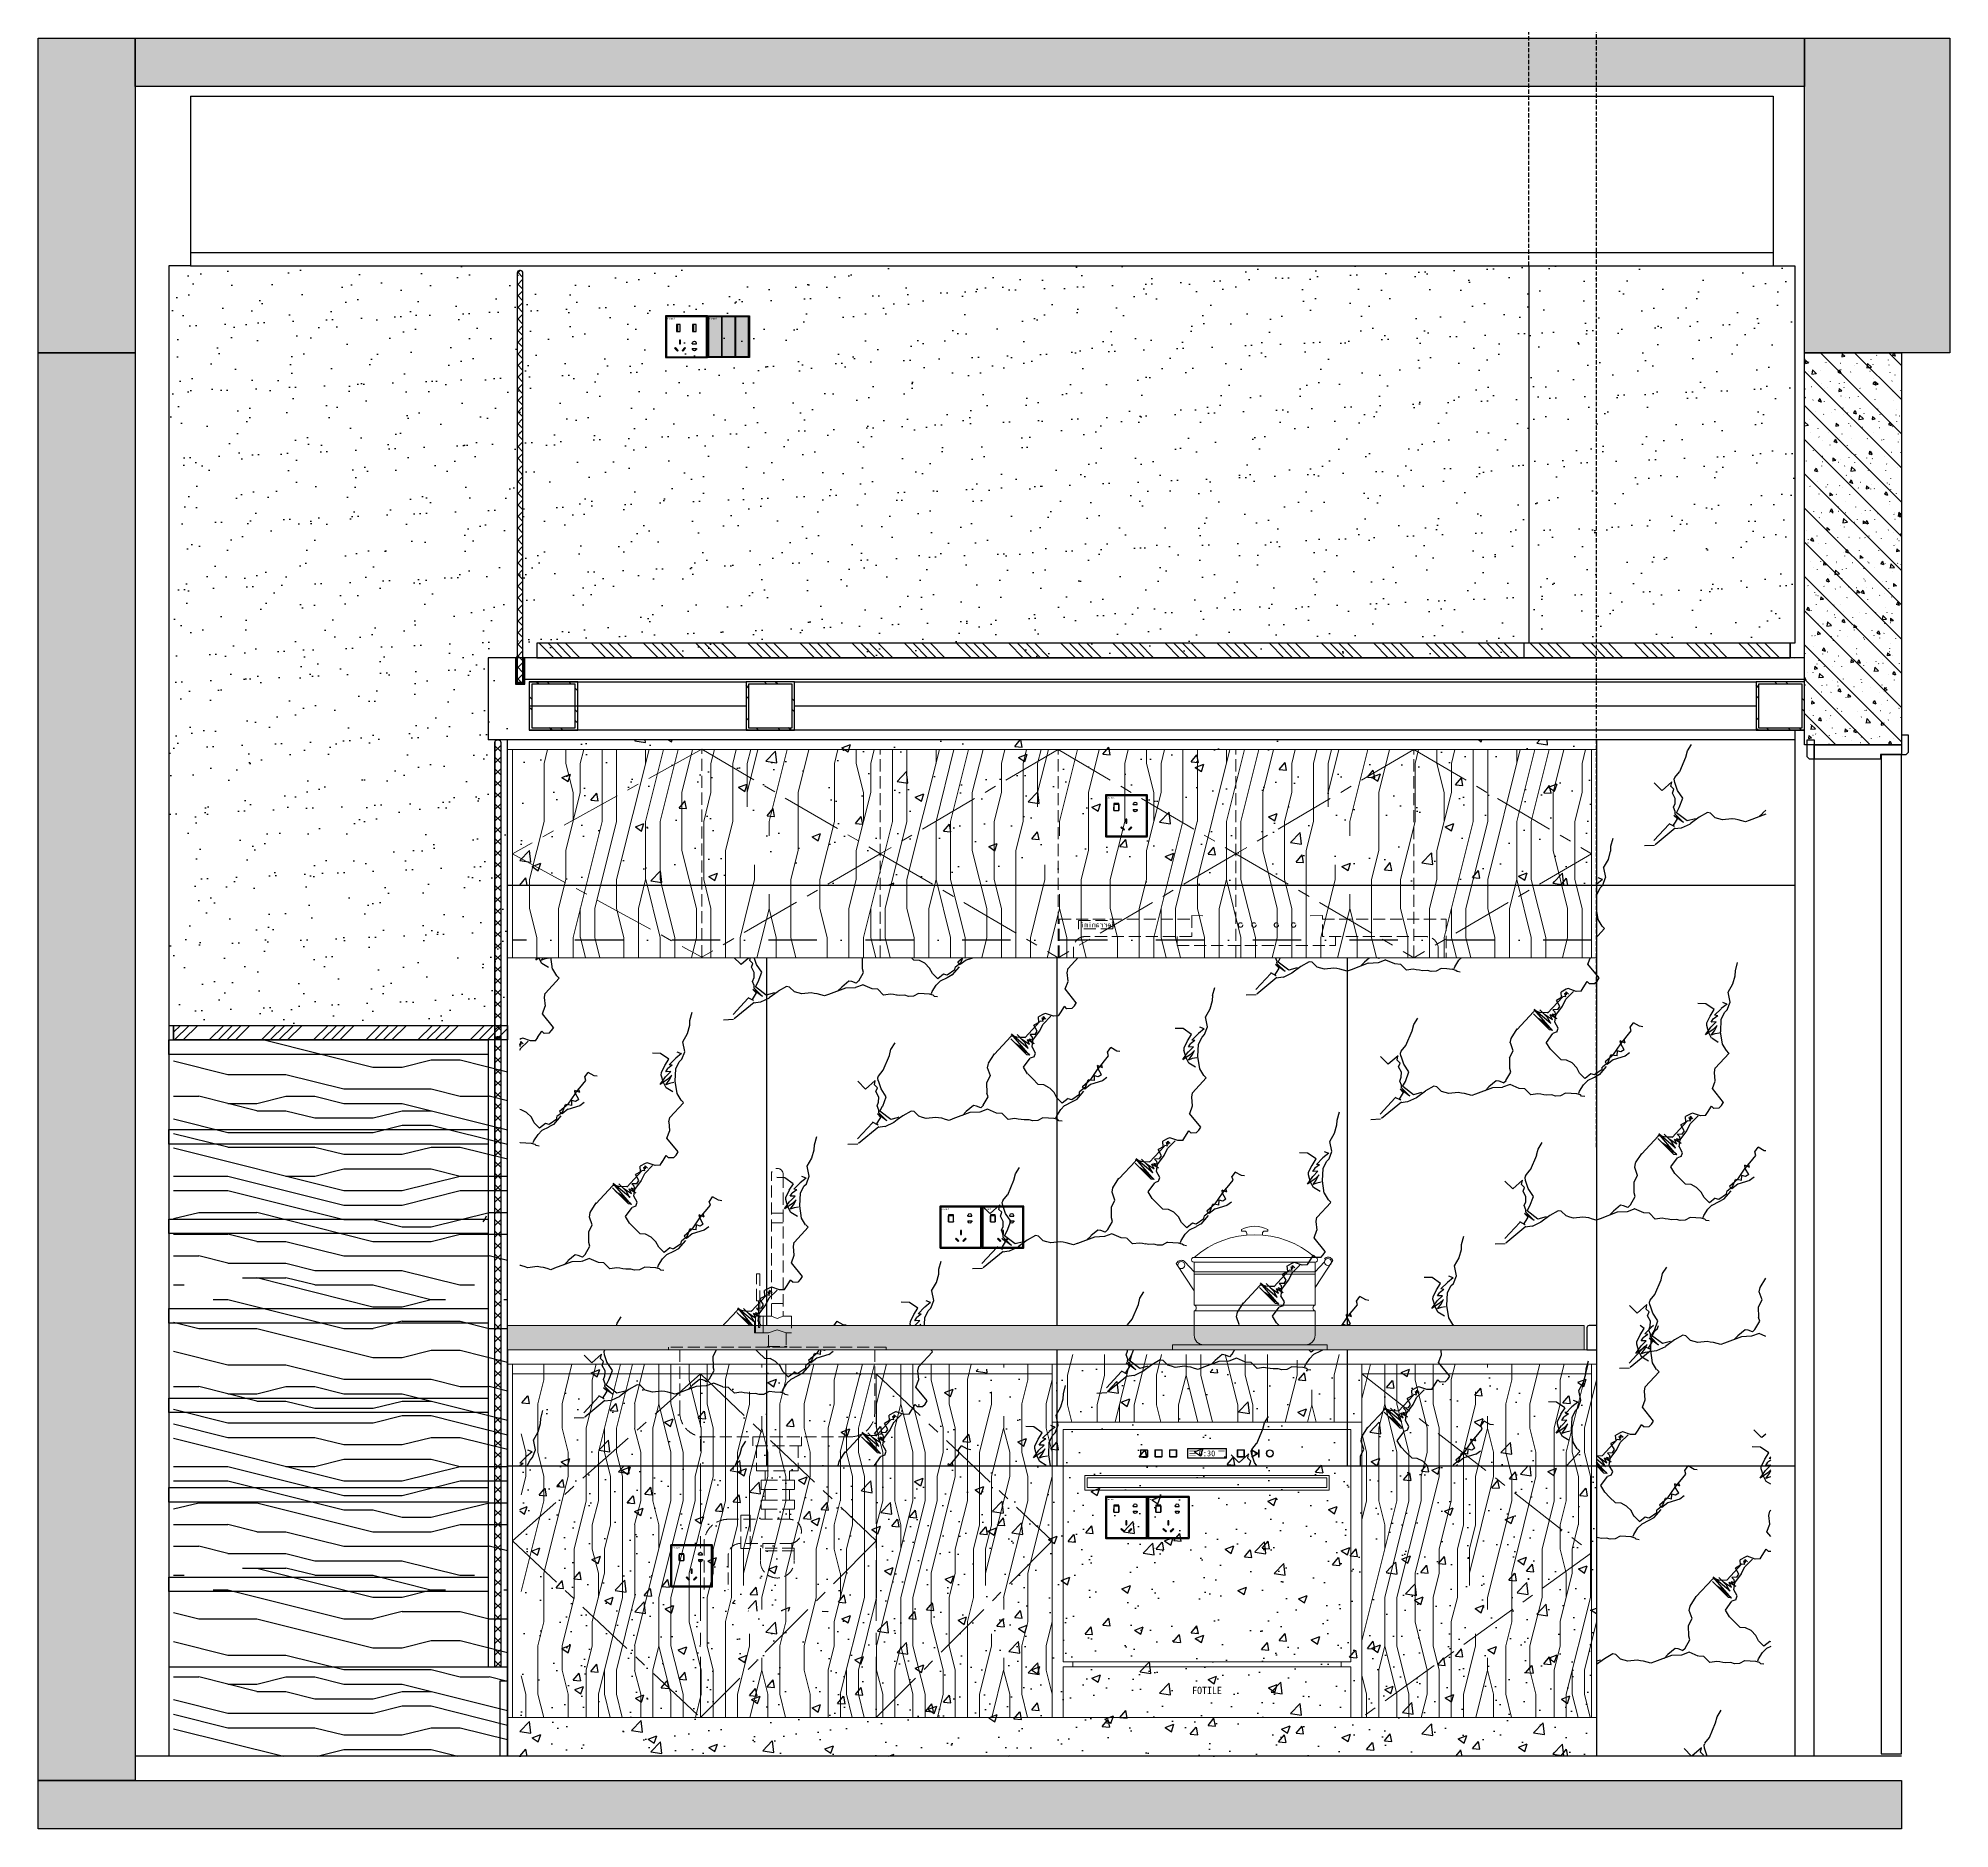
# Model space of a CAD drawing. Header units: millimetres. Extents: x -94739 to 67223, y -48947 to 34737.
# Drawn here: x -12049 to -8099, y -47258 to -43558 of the extents above; entities that cross this region are included whole.
import ezdxf

# ---------------------------------------------------------------- set-up
doc = ezdxf.new("R2010")
doc.units = ezdxf.units.MM
doc.set_wipeout_variables(frame=1)
for name, pattern in [('CENTER', [2, 1.25, -0.25, 0.25, -0.25]), ('CENTER2', [28.575, 19.05, -3.175, 3.175, -3.175]), ('DASH', [0.35, 0.25, -0.1]), ('DASHDOT', [1, 0.5, -0.25, 0, -0.25]), ('DOT', [0.25, 0, -0.25])]:
    doc.linetypes.add(name, pattern=pattern)
doc.layers.get('Defpoints').update_dxf_attribs({"color": 250})
for name, color, linetype in [('!PboDT-填充', 250, 'Continuous'), ('!PboDT-填充(点)', 33, 'Continuous'), ('!PboDT-看线', 30, 'Continuous'), ('!PboDT-细线', 134, 'Continuous'), ('BS-备用', 7, 'Continuous'), ('BS-门套', 60, 'Continuous'), ('DOTE', 136, 'CENTER2'), ('DT-常规填充', 250, 'Continuous'), ('DT-深灰填充', 251, 'Continuous'), ('DT-通用', 200, 'Continuous'), ('EL-DIM', 50, 'Continuous'), ('EL-通用', 200, 'Continuous'), ('FC-通用', 32, 'Continuous'), ('FF-柜体LED灯带', 50, 'Continuous'), ('FF-门', 60, 'Continuous'), ('RC-造型', 30, 'Continuous'), ('Xline', 6, 'Continuous')]:
    doc.layers.add(name, color=color, linetype=linetype)
doc.layers.add('DT-备用', color=7, linetype='Continuous', lineweight=0)
doc.styles.add('CCD-DIM', font='archs.shx')
doc.styles.get("Standard").update_dxf_attribs({"font": ''})
doc.styles.add('SYC-H', font='simhei.ttf')
doc.styles.add('黑体', font='simhei.ttf')
doc.styles.get('Standard').set_extended_font_data('SimSun')
doc.linetypes.add('LED2', pattern='A,127,-50.8,["LED2",Standard,S=25.4,R=0,X=-25.4,Y=-12.7],-63.5', length=241.3)
doc.dimstyles.new('CCD_DIM_40', dxfattribs={"dimscale": 40, "dimtxt": 2.5, "dimasz": 1, "dimexe": 2, "dimexo": 1.5, "dimgap": 0.6, "dimtad": 1, "dimdec": 0, "dimzin": 12, "dimdsep": 46, "dimtxsty": 'CCD-DIM', "dimblk": 'CCD_Dimension_Tick', "dimcen": 0.125, "dimclrd": 44, "dimclre": 44, "dimclrt": 50, "dimadec": 0, "dimazin": 0, "dimtfac": 1, "dimtdec": 0, "dimtix": 1, "dimtmove": 2, "dimatfit": 3, "dimldrblk": 'CCD_Leader_Dot', "dimfxl": 1, "dimtvp": 1, "dimtolj": 1, "dimtzin": 0, "dimarcsym": 0})
pattern_1 = [(60.26029, (200507.974, -212244.44), (874.149702, 1388.592024), [19.7438, -4126.4507]), (135, (200559.2, -212274.1), (565.6854, 565.6854), [17.3222, -346.4434]), (195.3868, (200333.59, -212269.395), (-822.90655, -308.46424), [17.5275, -3663.2517]), (142.826329, (200316.69, -212274.046), (-257.221154, 257.221116), [27.9761, -5846.9972]), (61.86405, (200294.4, -212257.14), (308.464276, 822.90655), [11.9422, -2495.9058]), (69.45163, (200300.03, -212246.6), (565.6854, 565.68547), [20.9243, -857.8962]), (123.693983, (200307.374, -212227.02), (-257.221121, 257.221132), [19.4315, -4061.1785]), (108.95454, (200296.595, -212210.85), (-720.420276, 1851.79114), [17.3522, -3626.5963]), (98.75587, (200290.96, -212194.44), (-257.22117, 257.22114), [6.4434, -1346.6748]), (69.45163, (200289.98, -212188.07), (565.6854, 565.68547), [4.1849, -874.6356]), (51.48536, (200291.45, -212184.15), (565.68544, 565.685463), [15.3362, -3205.2732]), (66.696059, (200300.996, -212172.152), (308.464307, 822.9065625), [32.7998, -6855.1568]), (76.22743, (200313.97, -212142.03), (308.464276, 822.9066), [13.365, -2793.2713]), (57.80867, (200317.15, -212129.05), (308.4643, 822.90659), [15.627, -1625.2038]), (47.170028, (200248.117, -212313.222), (565.6853997, 565.685491), [45.7471, -9561.1416]), (152.441364, (200290.48, -212285.55), (-257.22116, 257.22109), [12.7098, -2656.3623]), (135, (200290.5, -212285.55), (565.6854, 565.6854), [3.4644, -360.3012]), (57.80867, (200288.03, -212283.1), (308.4643, 822.90659), [7.8135, -1633.0172]), (57.80867, (200292.2, -212276.49), (308.4643, 822.90659), [7.8135, -1633.0172]), (135, (200296.4, -212269.9), (565.6854, 565.6854), [10.3933, -353.3723]), (143.927468, (200308.85, -212276.983), (-257.221152, 257.221096), [24.5484, -5130.6223]), (135, (200308.85, -212277), (565.6854, 565.6854), [24.251, -339.5146]), (87.28383, (200291.7, -212259.84), (-257.2211, 257.22116), [5.1493, -1076.1933]), (111.25801, (200291.95, -212254.69), (-257.221184, 257.22115), [9.4618, -1977.5298]), (69.45163, (200288.52, -212245.87), (565.6854, 565.68547), [8.3698, -870.4507]), (87.28383, (200291.46, -212238.04), (-257.2211, 257.22116), [10.2985, -1071.044]), (117.558636, (200291.94, -212227.75), (-257.22116, 257.221123), [12.7098, -2656.3623]), (69.45163, (200286.06, -212216.48), (565.6854, 565.68547), [8.3698, -870.4507]), (135, (200289, -212208.64), (565.6854, 565.6854), [8.6611, -355.1045]), (79.296356, (200282.88, -212202.52), (51.24314, 1080.127734), [9.2226, -1927.509]), (221.283393, (200284.59, -212193.46), (-565.685467, -565.685411), [26.7229, -5585.0794]), (135, (200264.5, -212211.1), (565.6854, 565.6854), [22.5188, -341.2468]), (45, (200502.6, -212249.83), (308.4643, 822.90655), [7.619, -792.3809]), (158.74199, (200502.59, -212249.83), (-257.22118, 257.22111), [9.4618, -1977.5298]), (171.24413, (200493.77, -212246.4), (-257.22115, 257.2211), [6.4434, -1346.6748]), (219.803734, (200487.4, -212245.42), (-565.685412, -565.685437), [19.1262, -3997.3804]), (45, (200464.63, -212265.74), (308.4643, 822.90655), [11.4286, -788.5714]), (182.71617, (200248.85, -212324.73), (-257.22116, 257.2211), [20.597, -1060.7455]), (219.434825, (200290.24, -212290.696), (-3085.6482998, -2571.2059345), [53.5859, -11199.4544]), (187.84351, (200304.45, -212288.74), (-1080.1277, -51.243124), [14.3397, -2996.9949]), (205.010352, (200322.814, -212280.17), (-822.906567, -308.464353), [20.2687, -4236.1625]), (216.381335, (200341.43, -212266.46), (-565.685433, -565.685393), [23.1182, -2404.293]), (209.73971, (200358.57, -212256.66), (-1388.592025, -874.1497), [19.7438, -4126.4507]), (171.24413, (200364.94, -212257.64), (-257.22115, 257.2211), [6.4434, -1346.6748]), (135, (200374.7, -212267.44), (565.6854, 565.6854), [13.8578, -349.9078]), (163.802195, (200382.33, -212269.65), (-257.22114, 257.2211), [7.907, -1652.5769]), (163.802195, (200389.92, -212271.85), (-257.22114, 257.2211), [7.907, -1652.5769]), (186.489424, (200409.27, -212269.65), (-1080.127737, -51.243122), [19.4738, -4070.0184]), (171.24413, (200415.64, -212270.63), (-257.22115, 257.2211), [6.4434, -1346.6748]), (171.24413, (200422, -212271.61), (-257.22115, 257.2211), [6.4434, -1346.6748]), (163.802195, (200429.6, -212273.82), (-257.22114, 257.2211), [7.907, -1652.5769]), (163.802195, (200437.2, -212276.03), (-257.22114, 257.2211), [7.907, -1652.5769]), (200.54837, (200445.03, -212273.1), (-565.68545, -565.68547), [8.3698, -870.4507]), (200.54837, (200480.3, -212259.87), (-565.68545, -565.68547), [37.6638, -841.1567]), (182.71617, (200500.87, -212258.9), (-257.22116, 257.2211), [20.597, -1060.7455]), (200.54837, (200516.55, -212253.02), (-565.68545, -565.68547), [16.7394, -862.081]), (156.794388, (200535.41, -212261.1), (-2109.012318, 977.641457), [20.5212, -4288.9309]), (176.337677, (200546.92, -212261.84), (-1337.3489, 205.97796), [11.5354, -2410.8882]), (69.45163, (200708, -211841.08), (565.6854, 565.68547), [16.7394, -862.081]), (218.51464, (200707.27, -211829.57), (-565.685465, -565.685438), [15.3362, -3205.2732]), (135, (200717.4, -212211.4), (565.6854, 565.6854), [6.9289, -356.8367]), (220.66615, (200729.87, -212191.58), (-565.685461, -565.685427), [22.9227, -4790.8414]), (56.027279, (200729.87, -212191.58), (874.149713, 1388.5920395), [27.1683, -5678.1738]), (50.769925, (200745.052, -212169.047), (2005.5205685, 2519.9628187), [34.4603, -7202.2034]), (106.197805, (200766.85, -212142.35), (-257.22118, 257.22112), [7.907, -1652.5769]), (53.618665, (200764.64, -212134.76), (565.685393, 565.685433), [11.5591, -2415.8522]), (150.371045, (200783.99, -212132.56), (-257.221153, 257.221076), [14.3718, -3003.7116]), (171.24413, (200790.36, -212133.54), (-257.22115, 257.2211), [6.4434, -1346.6748]), (69.45163, (200658.12, -212270.68), (565.6854, 565.68547), [4.1849, -874.6356]), (57.80867, (200659.59, -212266.76), (308.4643, 822.90659), [15.627, -1625.2038]), (225, (200676, -212245.45), (-822.90655, -308.4643), [11.4286, -788.5714]), (206.16907, (200690.445, -212238.35), (-822.906576, -308.4643), [16.0998, -3364.8658]), (208.13595, (200700.98, -212232.72), (-822.90655, -308.46427), [11.9422, -2495.9058]), (49.333848, (200700.976, -212232.72), (565.685435, 565.685453), [22.9227, -4790.8414]), (45, (200702.62, -211846.47), (308.4643, 822.90655), [7.619, -792.3809]), (63.83093, (200695.52, -211860.92), (308.464306, 822.906573), [16.0998, -3364.8658]), (87.28383, (200694.3, -211886.64), (-257.2211, 257.22116), [25.7462, -1055.5962]), (98.75587, (200698.22, -211912.1), (-257.22117, 257.22114), [25.7737, -1327.3445]), (121.26843, (200706.555, -211925.83), (-257.221149, 257.221128), [16.0486, -3354.168]), (135, (200711.45, -211930.7), (565.6854, 565.6854), [6.9289, -356.8367]), (47.367088, (200683.048, -211961.58), (565.685396, 565.6854305), [41.9406, -8765.5744]), (79.296356, (200681.34, -211970.64), (51.24314, 1080.127734), [9.2226, -1927.509]), (95.487365, (200683.05, -211988.52), (-205.977984, 1337.348874), [17.9625, -3754.1494]), (69.45163, (200677.18, -212004.2), (565.6854, 565.68547), [16.7394, -862.081]), (129.02151, (200700.206, -212032.614), (-257.2211657, 257.2211086), [36.5755, -7644.2784]), (57.80867, (200696.04, -212039.23), (308.4643, 822.90659), [7.8135, -1633.0172]), (45, (200690.66, -212044.6), (308.4643, 822.90655), [7.619, -792.3809]), (182.71617, (200690.66, -212044.61), (-257.22116, 257.2211), [10.2985, -1071.044]), (135, (200680.4, -212045.1), (565.6854, 565.6854), [6.9289, -356.8367]), (57.80867, (200667.14, -212053.43), (308.4643, 822.90659), [15.627, -1625.2038]), (57.80867, (200662.98, -212060.04), (308.4643, 822.90659), [7.8135, -1633.0172]), (182.71617, (200662.98, -212060.04), (-257.22116, 257.2211), [10.2985, -1071.044]), (161.04546, (200652.694, -212060.53), (-1851.79113, 720.420302), [17.3522, -3626.5963]), (200.54837, (200636.28, -212054.9), (-565.68545, -565.68547), [4.1849, -874.6356]), (208.13595, (200632.36, -212056.36), (-822.90655, -308.46427), [11.9422, -2495.9058]), (93.66232, (200622.57, -212073.5), (-205.978023, 1337.348896), [11.5354, -2410.8882]), (208.13595, (200622.57, -212073.5), (-822.90655, -308.46427), [11.9422, -2495.9058]), (119.628954, (200619.14, -212091.63), (-257.221143, 257.221117), [14.3718, -3003.7116]), (57.80867, (200614.98, -212098.24), (308.4643, 822.90659), [7.8135, -1633.0172]), (182.71617, (200614.98, -212098.24), (-257.22116, 257.2211), [10.2985, -1071.044]), (135, (200609.6, -212103.6), (565.6854, 565.6854), [6.9289, -356.8367]), (98.75587, (200610.58, -212110), (-257.22117, 257.22114), [6.4434, -1346.6748]), (163.802195, (200610.58, -212110), (-257.22114, 257.2211), [7.907, -1652.5769]), (135, (200612.8, -212117.6), (565.6854, 565.6854), [13.8578, -349.9078]), (148.73157, (200612.78, -212117.59), (-257.221166, 257.221084), [16.0486, -3354.168]), (114.87028, (200603.72, -212119.3), (-257.22118, 257.221175), [11.0694, -2313.5198]), (146.306016, (200603.72, -212119.3), (-257.221128, 257.221125), [19.4315, -4061.1785]), (135, (200587.55, -212108.5), (565.6854, 565.6854), [13.8578, -349.9078]), (135, (200593.7, -212114.65), (565.6854, 565.6854), [22.5188, -341.2468]), (119.628954, (200600.78, -212127.14), (-257.221143, 257.221117), [14.3718, -3003.7116]), (139.834873, (200600.78, -212127.14), (-257.221202, 257.2211073), [45.1985, -9446.4816]), (130.663269, (200599.069, -212136.2), (-257.221153, 257.2211904), [50.3786, -10529.1152]), (163.802195, (200599.07, -212136.2), (-257.22114, 257.2211), [7.907, -1652.5769]), (135, (200591.5, -212134), (565.6854, 565.6854), [38.1088, -325.6568]), (135, (200574.3, -212116.85), (565.6854, 565.6854), [13.8578, -349.9078]), (147.403145, (200589.27, -212126.4), (-257.221163, 257.221117), [17.7362, -3706.8502]), (135, (200604, -212141.1), (565.6854, 565.6854), [20.7866, -342.979]), (171.24413, (200603.97, -212141.1), (-257.22115, 257.2211), [6.4434, -1346.6748]), (135, (200597.6, -212140.1), (565.6854, 565.6854), [31.1799, -332.5857]), (141.275085, (200602.743, -212139.875), (-257.2211603, 257.221128), [34.8532, -7284.3117]), (190.70364, (200691.61, -211889.33), (-1080.127735, -51.24312), [9.2226, -1927.509]), (200.54837, (200682.55, -211891.04), (-565.68545, -565.68547), [8.3698, -870.4507]), (53.618665, (200674.71, -211893.98), (565.685393, 565.685433), [11.5591, -2415.8522]), (61.86405, (200681.56, -211884.67), (308.464276, 822.90655), [11.9422, -2495.9058]), (45, (200679.1, -211882.22), (308.4643, 822.90655), [11.4286, -788.5714]), (214.691568, (200679.115, -211882.224), (-1388.592015, -874.149688), [19.3602, -4046.2642]), (55.30843, (200663.2, -211893.24), (874.149707, 1388.592003), [19.3602, -4046.2642]), (225, (200685, -211866.55), (-822.90655, -308.4643), [15.2381, -784.7618]), (182.71617, (200685, -211866.55), (-257.22116, 257.2211), [10.2985, -1071.044]), (57.80867, (200674.7, -211867.04), (308.4643, 822.90659), [7.8135, -1633.0172]), (216.381335, (200688.17, -211853.57), (-565.685433, -565.685393), [11.5591, -2415.8522]), (171.24413, (200688.17, -211853.57), (-257.22115, 257.2211), [6.4434, -1346.6748]), (225, (200695.27, -211839.12), (-822.90655, -308.4643), [19.0476, -780.9523]), (135, (200637, -212066.4), (565.6854, 565.6854), [6.9289, -356.8367]), (98.75587, (200633.1, -212067.87), (-257.22117, 257.22114), [6.4434, -1346.6748]), (135, (200633.1, -212067.9), (565.6854, 565.6854), [5.1966, -358.569]), (106.197805, (200631.63, -212071.79), (-257.22118, 257.22112), [7.907, -1652.5769]), (171.24413, (200631.63, -212071.8), (-257.22115, 257.2211), [6.4434, -1346.6748]), (47.170028, (200594.164, -212104.36), (565.6853997, 565.685491), [45.7471, -9561.1416]), (182.71617, (200594.16, -212104.36), (-257.22116, 257.2211), [10.2985, -1071.044]), (171.24413, (200583.88, -212104.85), (-257.22115, 257.2211), [6.4434, -1346.6748]), (163.802195, (200577.51, -212103.87), (-257.22114, 257.2211), [7.907, -1652.5769]), (182.71617, (200569.92, -212101.66), (-257.22116, 257.2211), [5.1493, -1076.1933]), (47.003244, (200530.979, -212138.148), (565.6854014, 565.6855025), [49.5541, -10356.8056]), (57.80867, (200518.49, -212157.99), (308.4643, 822.90659), [23.4405, -1617.3902]), (79.296356, (200516.78, -212167.05), (51.24314, 1080.127734), [9.2226, -1927.509]), (108.95454, (200522.414, -212183.46), (-720.420276, 1851.79114), [17.3522, -3626.5963]), (63.83093, (200515.31, -212197.91), (308.464306, 822.906573), [16.0998, -3364.8658]), (90.653925, (200515.56, -212219.707), (51.243064, 1080.12774), [21.8002, -4556.23]), (106.197805, (200517.77, -212227.3), (-257.22118, 257.22112), [7.907, -1652.5769]), (187.84351, (200573.375, -212272.13), (-1080.1277, -51.243124), [14.3397, -2996.9949]), (171.24413, (200579.74, -212273.11), (-257.22115, 257.2211), [6.4434, -1346.6748]), (171.24413, (200586.11, -212274.1), (-257.22115, 257.2211), [6.4434, -1346.6748]), (171.24413, (200592.48, -212275.07), (-257.22115, 257.2211), [6.4434, -1346.6748]), (182.71617, (200602.77, -212274.59), (-257.22116, 257.2211), [10.2985, -1071.044]), (163.802195, (200610.36, -212276.8), (-257.22114, 257.2211), [7.907, -1652.5769]), (182.71617, (200620.65, -212276.3), (-257.22116, 257.2211), [10.2985, -1071.044]), (208.13595, (200631.18, -212270.67), (-822.90655, -308.46427), [11.9422, -2495.9058]), (176.337677, (200642.69, -212271.41), (-1337.3489, 205.97796), [11.5354, -2410.8882]), (176.337677, (200654.2, -212272.15), (-1337.3489, 205.97796), [11.5354, -2410.8882]), (163.802195, (200661.8, -212274.35), (-257.22114, 257.2211), [7.907, -1652.5769]), (135, (200664.24, -212276.8), (565.6854, 565.6854), [3.4644, -360.3012]), (171.24413, (200670.61, -212277.78), (-257.22115, 257.2211), [6.4434, -1346.6748]), (106.197805, (200754.11, -212167.33), (-257.22118, 257.22112), [7.907, -1652.5769]), (155.12972, (200754.11, -212167.33), (-257.221207, 257.22111), [11.0694, -2313.5198]), (98.75587, (200745.05, -212169.05), (-257.22117, 257.22114), [6.4434, -1346.6748]), (119.628954, (200752.16, -212181.54), (-257.221143, 257.221117), [14.3718, -3003.7116]), (212.19133, (200752.16, -212181.54), (-822.90659, -308.4643), [7.8135, -1633.0172]), (163.802195, (200745.54, -212185.7), (-257.22114, 257.2211), [7.907, -1652.5769]), (87.28383, (200737.46, -212193.78), (-257.2211, 257.22116), [10.2985, -1071.044]), (171.24413, (200737.46, -212193.78), (-257.22115, 257.2211), [6.4434, -1346.6748]), (171.24413, (200731.1, -212192.8), (-257.22115, 257.2211), [6.4434, -1346.6748]), (69.45163, (200718.85, -212207.5), (565.6854, 565.68547), [16.7394, -862.081]), (218.51464, (200718.85, -212207.5), (-565.685465, -565.685438), [15.3362, -3205.2732]), (87.28383, (200706.6, -212222.2), (-257.2211, 257.22116), [5.1493, -1076.1933]), (214.691568, (200706.61, -212222.19), (-1388.592015, -874.149688), [19.3602, -4046.2642]), (163.802195, (200690.69, -212233.21), (-257.22114, 257.2211), [7.907, -1652.5769]), (218.51464, (200683.1, -212231), (-565.685465, -565.685438), [15.3362, -3205.2732]), (135, (200671.1, -212240.55), (565.6854, 565.6854), [15.5899, -348.1757]), (117.558636, (200660.07, -212229.53), (-257.22116, 257.221123), [12.7098, -2656.3623]), (135, (200654.2, -212218.3), (565.6854, 565.6854), [13.8578, -349.9078]), (152.441364, (200644.39, -212208.46), (-257.22116, 257.22109), [12.7098, -2656.3623]), (176.337677, (200633.13, -212202.58), (-1337.3489, 205.97796), [11.5354, -2410.8882]), (135, (200621.6, -212201.85), (565.6854, 565.6854), [17.3222, -346.4434]), (135, (200609.4, -212189.6), (565.6854, 565.6854), [13.8578, -349.9078]), (121.26843, (200599.57, -212179.8), (-257.221149, 257.221128), [16.0486, -3354.168]), (53.618665, (200591.24, -212166.08), (565.685393, 565.685433), [23.1182, -2404.293]), (200.54837, (200612.8, -212144.53), (-565.68545, -565.68547), [8.3698, -870.4507]), (69.45163, (200612.8, -212144.53), (565.6854, 565.68547), [8.3698, -870.4507]), (119.628954, (200615.72, -212136.69), (-257.221143, 257.221117), [14.3718, -3003.7116]), (82.15649, (200608.62, -212124.2), (51.24314, 1080.1277), [14.3397, -2996.9949]), (53.618665, (200610.58, -212110), (565.685393, 565.685433), [23.1182, -2404.293]), (63.83093, (200624.29, -212091.38), (308.464306, 822.906573), [16.0998, -3364.8658]), (225, (200647.55, -212060.77), (-822.90655, -308.4643), [22.8571, -777.1428]), (178.30515, (200663.675, -211829.07), (-1080.127717, -51.243108), [16.6626, -3482.4725]), (145.385246, (200681.07, -211841.076), (-257.221175, 257.22111), [21.1328, -4416.7566]), (57.80867, (200672.74, -211854.3), (308.4643, 822.90659), [15.627, -1625.2038]), (63.83093, (200665.64, -211868.75), (308.464306, 822.906573), [16.0998, -3364.8658]), (87.28383, (200665.4, -211873.9), (-257.2211, 257.22116), [5.1493, -1076.1933]), (106.197805, (200669.81, -211889.08), (-257.22118, 257.22112), [15.8142, -1644.6698]), (117.558636, (200675.69, -211900.35), (-257.22116, 257.221123), [12.7098, -2656.3623]), (148.73157, (200689.41, -211908.68), (-257.221166, 257.221084), [16.0486, -3354.168]), (216.381335, (200763.42, -212187.42), (-565.685433, -565.685393), [11.5591, -2415.8522]), (197.054427, (200754.12, -212194.276), (-822.90657, -308.46426), [25.8742, -5407.7199]), (218.51464, (200729.38, -212201.865), (-565.685465, -565.685438), [15.3362, -3205.2732]), (74.6132, (200724.65, -211760.75), (308.464248, 822.906548), [17.5275, -3663.2517]), (87.28383, (200724.16, -211771.03), (-257.2211, 257.22116), [10.2985, -1071.044]), (74.6132, (200719.51, -211787.93), (308.464248, 822.906548), [17.5275, -3663.2517]), (60.26029, (200709.72, -211805.076), (874.149702, 1388.592024), [19.7438, -4126.4507]), (101.58455, (200713.885, -211825.406), (-205.978042, 1337.348845), [20.7526, -4337.291]), (158.74199, (200707.27, -211829.57), (-257.22118, 257.22111), [9.4618, -1977.5298])]

# ---------------------------------------------------------------- blocks, each defined once
blk = doc.blocks.new('*U283')
at = {"color": 136, "ltscale": 100}
blk.add_wipeout([(0, 50), (2225, 50), (2225, 0), (0, 0)], dxfattribs=at)
at = {"ltscale": 15}
h = blk.add_hatch(dxfattribs=at)
h.set_pattern_fill('AB大理石中SC1500', color=250, scale=200, angle=45, pattern_type=2)
h.set_pattern_definition([(60.26029, (-28902.126, -1177.476), (218.537423, 347.148001), [4.93595, -1031.6127]), (135, (-28889.33, -1184.89), (141.4214, 141.4214), [4.33054, -86.61086]), (195.3868, (-28945.722, -1183.714), (-205.726644, -77.116068), [4.3819, -915.8129]), (142.82633, (-28949.947, -1184.877), (-64.30529, 64.3052803), [6.994, -1461.7493]), (61.86405, (-28955.52, -1180.65), (77.11607, 205.726644), [2.98553, -623.97646]), (69.45163, (-28954.11, -1178.02), (141.42135, 141.42136), [5.2311, -214.47404]), (123.69398, (-28952.276, -1173.12), (-64.305287, 64.305286), [4.85787, -1015.2946]), (108.95454, (-28954.97, -1169.078), (-180.105077, 462.947789), [4.33803, -906.6491]), (98.75587, (-28956.38, -1164.975), (-64.30529, 64.30529), [1.61086, -336.6687]), (69.45163, (-28956.625, -1163.38), (141.42135, 141.42136), [1.0462, -218.6589]), (51.48536, (-28956.258, -1162.403), (141.421354, 141.421358), [3.83406, -801.3183]), (66.69606, (-28953.87, -1159.403), (77.1160695, 205.7266438), [8.19995, -1713.7892]), (76.22743, (-28950.626, -1151.872), (77.116067, 205.726643), [3.34123, -698.3178]), (57.80867, (-28949.83, -1148.627), (77.11607, 205.726644), [3.90674, -406.30094]), (47.170028, (-28967.09, -1194.671), (141.4213445, 141.421367), [11.4368, -2390.2854]), (152.44136, (-28956.498, -1187.753), (-64.305293, 64.305275), [3.17747, -664.0906]), (135, (-28956.5, -1187.75), (141.4214, 141.4214), [0.8661, -90.0753]), (57.80867, (-28957.11, -1187.14), (77.11607, 205.726644), [1.95337, -408.2543]), (57.80867, (-28956.07, -1185.49), (77.11607, 205.726644), [1.95337, -408.2543]), (135, (-28955.03, -1183.83), (141.4214, 141.4214), [2.5983, -88.3431]), (143.92747, (-28951.906, -1185.611), (-64.305293, 64.3052774), [6.1371, -1282.6556]), (135, (-28951.9, -1185.61), (141.4214, 141.4214), [6.06276, -84.87864]), (87.28383, (-28956.19, -1181.324), (-64.30529, 64.30529), [1.2873, -269.0483]), (111.25801, (-28956.132, -1180.04), (-64.305287, 64.305287), [2.36547, -494.38244]), (69.45163, (-28956.99, -1177.83), (141.42135, 141.42136), [2.09243, -217.6127]), (87.28383, (-28956.255, -1175.874), (-64.30529, 64.30529), [2.5746, -267.761]), (117.55864, (-28956.133, -1173.303), (-64.305287, 64.305287), [3.17747, -664.0906]), (69.45163, (-28957.6, -1170.486), (141.42135, 141.42136), [2.09243, -217.6127]), (135, (-28956.87, -1168.53), (141.4214, 141.4214), [2.1653, -88.7761]), (79.29636, (-28958.4, -1166.995), (12.810784, 270.03193), [2.30563, -481.87724]), (221.283393, (-28957.972, -1164.73), (-141.4213584, -141.421353), [6.6807, -1396.26986]), (135, (-28963, -1169.14), (141.4214, 141.4214), [5.6297, -85.3117]), (45, (-28903.47, -1178.82), (77.11607, 205.72664), [1.90476, -198.0952]), (158.74199, (-28903.472, -1178.823), (-64.30529, 64.305276), [2.36547, -494.38244]), (171.24413, (-28905.677, -1177.965), (-64.30529, 64.30527), [1.61086, -336.6687]), (219.803734, (-28907.269, -1177.72), (-141.421357, -141.421355), [4.78156, -999.3451]), (45, (-28912.96, -1182.8), (77.11607, 205.72664), [2.85714, -197.14284]), (182.71617, (-28966.906, -1197.55), (-64.30529, 64.30528), [5.14925, -265.1864]), (219.434825, (-28956.559, -1189.039), (-771.4120778, -642.8014833), [13.3965, -2799.8636]), (187.84351, (-28953.008, -1188.55), (-270.031929, -12.810782), [3.5849, -749.2487]), (205.01035, (-28948.416, -1186.408), (-205.726636, -77.116086), [5.0672, -1059.0406]), (216.38134, (-28943.763, -1182.98), (-141.421357, -141.421357), [5.77955, -601.07326]), (209.73971, (-28939.477, -1180.531), (-347.147999, -218.537425), [4.93595, -1031.6127]), (171.24413, (-28937.885, -1180.776), (-64.30529, 64.30527), [1.61086, -336.6687]), (135, (-28935.43, -1183.23), (141.4214, 141.4214), [3.46443, -87.47696]), (163.8022, (-28933.537, -1183.777), (-64.30529, 64.305277), [1.97677, -413.1442]), (163.8022, (-28931.64, -1184.33), (-64.30529, 64.305277), [1.97677, -413.1442]), (186.489424, (-28926.801, -1183.779), (-270.03193, -12.81078), [4.86844, -1017.5046]), (171.24413, (-28925.21, -1184.024), (-64.30529, 64.30527), [1.61086, -336.6687]), (171.24413, (-28923.617, -1184.27), (-64.30529, 64.30527), [1.61086, -336.6687]), (163.8022, (-28921.72, -1184.82), (-64.30529, 64.305277), [1.97677, -413.1442]), (163.8022, (-28919.82, -1185.37), (-64.30529, 64.305277), [1.97677, -413.1442]), (200.54837, (-28917.86, -1184.64), (-141.42136, -141.42136), [2.09243, -217.6127]), (200.54837, (-28909.04, -1181.33), (-141.42136, -141.42136), [9.41593, -210.2892]), (182.71617, (-28903.9, -1181.09), (-64.30529, 64.30528), [5.14925, -265.1864]), (200.54837, (-28899.98, -1179.62), (-141.42136, -141.42136), [4.18486, -215.52026]), (156.79439, (-28895.267, -1181.641), (-527.253076, 244.410363), [5.1303, -1072.2327]), (176.33768, (-28892.39, -1181.825), (-334.337217, 51.49449), [2.88384, -602.72204]), (69.45163, (-28852.12, -1076.635), (141.42135, 141.42136), [4.18486, -215.52026]), (218.51464, (-28852.3, -1073.757), (-141.421357, -141.421355), [3.83406, -801.3183]), (135, (-28849.77, -1169.22), (141.4214, 141.4214), [1.7322, -89.2092]), (220.66615, (-28846.651, -1164.26), (-141.421358, -141.421353), [5.7307, -1197.71036]), (56.02728, (-28846.651, -1164.26), (218.537426, 347.1479993), [6.7921, -1419.54346]), (50.769926, (-28842.856, -1158.627), (501.380137, 629.9907114), [8.6151, -1800.55084]), (106.1978, (-28837.408, -1151.954), (-64.30529, 64.30529), [1.97677, -413.1442]), (53.61867, (-28837.96, -1150.055), (141.42135, 141.421362), [2.8898, -603.96304]), (150.371045, (-28833.122, -1149.505), (-64.305294, 64.305272), [3.59296, -750.9279]), (171.24413, (-28831.53, -1149.75), (-64.30529, 64.30527), [1.61086, -336.6687]), (69.45163, (-28864.59, -1184.035), (141.42135, 141.42136), [1.0462, -218.6589]), (57.80867, (-28864.22, -1183.055), (77.11607, 205.726644), [3.90674, -406.30094]), (225, (-28860.12, -1177.73), (-205.72664, -77.11608), [2.85714, -197.14284]), (206.16907, (-28856.508, -1175.953), (-205.72664, -77.116073), [4.02496, -841.21646]), (208.13595, (-28853.875, -1174.545), (-205.726643, -77.11607), [2.98553, -623.97646]), (49.33385, (-28853.875, -1174.545), (141.4213535, 141.421357), [5.7307, -1197.71036]), (45, (-28853.46, -1077.98), (77.11607, 205.72664), [1.90476, -198.0952]), (63.83093, (-28855.239, -1081.595), (77.11607, 205.726642), [4.02496, -841.21646]), (87.28383, (-28855.544, -1088.024), (-64.30529, 64.30529), [6.43656, -263.89906]), (98.75587, (-28854.563, -1094.39), (-64.30529, 64.30529), [6.4434, -331.8361]), (121.26843, (-28852.48, -1097.822), (-64.305287, 64.305287), [4.01216, -838.542]), (135, (-28851.26, -1099.05), (141.4214, 141.4214), [1.7322, -89.2092]), (47.367088, (-28858.357, -1106.7606), (141.4213516, 141.4213606), [10.48514, -2191.3936]), (79.29636, (-28858.785, -1109.026), (12.810784, 270.03193), [2.30563, -481.87724]), (95.487365, (-28858.356, -1113.496), (-51.494504, 334.337216), [4.4906, -938.53734]), (69.45163, (-28859.825, -1117.415), (141.42135, 141.42136), [4.18486, -215.52026]), (129.02151, (-28854.068, -1124.519), (-64.3052862, 64.3052866), [9.1439, -1911.0696]), (57.80867, (-28855.11, -1126.17), (77.11607, 205.726644), [1.95337, -408.2543]), (45, (-28856.455, -1127.52), (77.11607, 205.72664), [1.90476, -198.0952]), (182.71617, (-28856.455, -1127.52), (-64.30529, 64.30528), [2.5746, -267.761]), (135, (-28859.03, -1127.64), (141.4214, 141.4214), [1.7322, -89.2092]), (57.80867, (-28862.333, -1129.72), (77.11607, 205.726644), [3.90674, -406.30094]), (57.80867, (-28863.374, -1131.375), (77.11607, 205.726644), [1.95337, -408.2543]), (182.71617, (-28863.374, -1131.375), (-64.30529, 64.30528), [2.5746, -267.761]), (161.04546, (-28865.945, -1131.497), (-462.947788, 180.105077), [4.33803, -906.6491]), (200.54837, (-28870.05, -1130.09), (-141.42136, -141.42136), [1.0462, -218.6589]), (208.13595, (-28871.028, -1130.455), (-205.726643, -77.11607), [2.98553, -623.97646]), (93.66232, (-28873.476, -1134.74), (-51.494503, 334.337216), [2.88384, -602.72204]), (208.13595, (-28873.476, -1134.74), (-205.726643, -77.11607), [2.98553, -623.97646]), (119.62895, (-28874.333, -1139.272), (-64.305287, 64.305285), [3.59296, -750.9279]), (57.80867, (-28875.374, -1140.925), (77.11607, 205.726644), [1.95337, -408.2543]), (182.71617, (-28875.374, -1140.925), (-64.30529, 64.30528), [2.5746, -267.761]), (135, (-28876.72, -1142.27), (141.4214, 141.4214), [1.7322, -89.2092]), (98.75587, (-28876.475, -1143.864), (-64.30529, 64.30529), [1.61086, -336.6687]), (163.8022, (-28876.475, -1143.864), (-64.30529, 64.305277), [1.97677, -413.1442]), (135, (-28875.92, -1145.76), (141.4214, 141.4214), [3.46443, -87.47696]), (148.73157, (-28875.924, -1145.762), (-64.305295, 64.305273), [4.01216, -838.542]), (114.87028, (-28878.19, -1146.19), (-64.305287, 64.305286), [2.76737, -578.37996]), (146.306016, (-28878.19, -1146.19), (-64.305287, 64.305285), [4.85787, -1015.2946]), (135, (-28882.23, -1143.5), (141.4214, 141.4214), [3.46443, -87.47696]), (135, (-28880.7, -1145.03), (141.4214, 141.4214), [5.6297, -85.3117]), (119.62895, (-28878.924, -1148.15), (-64.305287, 64.305285), [3.59296, -750.9279]), (139.834873, (-28878.924, -1148.15), (-64.3052974, 64.3052742), [11.2996, -2361.6204]), (130.66327, (-28879.352, -1150.4154), (-64.3052863, 64.3052861), [12.59464, -2632.2788]), (163.8022, (-28879.35, -1150.415), (-64.30529, 64.305277), [1.97677, -413.1442]), (135, (-28881.25, -1149.86), (141.4214, 141.4214), [9.5272, -81.4142]), (135, (-28885.54, -1145.58), (141.4214, 141.4214), [3.46443, -87.47696]), (147.403145, (-28881.802, -1147.966), (-64.305291, 64.305279), [4.43403, -926.71256]), (135, (-28878.13, -1151.64), (141.4214, 141.4214), [5.19665, -85.74474]), (171.24413, (-28878.127, -1151.64), (-64.30529, 64.30527), [1.61086, -336.6687]), (135, (-28879.72, -1151.4), (141.4214, 141.4214), [7.795, -83.1464]), (141.275085, (-28878.433, -1151.334), (-64.30529, 64.305282), [8.7133, -1821.0779]), (190.70364, (-28856.217, -1088.697), (-270.03193, -12.81078), [2.30563, -481.87724]), (200.54837, (-28858.48, -1089.126), (-141.42136, -141.42136), [2.09243, -217.6127]), (53.61867, (-28860.442, -1089.86), (141.42135, 141.421362), [2.8898, -603.96304]), (61.86405, (-28858.728, -1087.534), (77.11607, 205.726644), [2.98553, -623.97646]), (45, (-28859.34, -1086.92), (77.11607, 205.72664), [2.85714, -197.14284]), (214.69157, (-28859.34, -1086.921), (-347.148002, -218.537421), [4.84003, -1011.56606]), (55.30843, (-28863.32, -1089.676), (218.537426, 347.147999), [4.84003, -1011.56606]), (225, (-28857.87, -1083), (-205.72664, -77.11608), [3.8095, -196.19046]), (182.71617, (-28857.87, -1083), (-64.30529, 64.30528), [2.5746, -267.761]), (57.80867, (-28860.443, -1083.125), (77.11607, 205.726644), [1.95337, -408.2543]), (216.38134, (-28857.076, -1079.757), (-141.421357, -141.421357), [2.8898, -603.96304]), (171.24413, (-28857.076, -1079.76), (-64.30529, 64.30527), [1.61086, -336.6687]), (225, (-28855.3, -1076.145), (-205.72664, -77.11608), [4.7619, -195.2381]), (135, (-28869.86, -1132.97), (141.4214, 141.4214), [1.7322, -89.2092]), (98.75587, (-28870.844, -1133.333), (-64.30529, 64.30529), [1.61086, -336.6687]), (135, (-28870.84, -1133.33), (141.4214, 141.4214), [1.29916, -89.64224]), (106.1978, (-28871.21, -1134.313), (-64.30529, 64.30529), [1.97677, -413.1442]), (171.24413, (-28871.21, -1134.313), (-64.30529, 64.30527), [1.61086, -336.6687]), (47.170028, (-28880.578, -1142.455), (141.4213445, 141.421367), [11.4368, -2390.2854]), (182.71617, (-28880.58, -1142.455), (-64.30529, 64.30528), [2.5746, -267.761]), (171.24413, (-28883.15, -1142.577), (-64.30529, 64.30527), [1.61086, -336.6687]), (163.8022, (-28884.74, -1142.33), (-64.30529, 64.305277), [1.97677, -413.1442]), (182.71617, (-28886.64, -1141.78), (-64.30529, 64.30528), [1.2873, -269.0483]), (47.003244, (-28896.3745, -1150.902), (141.4213434, 141.4213684), [12.3885, -2589.2014]), (57.80867, (-28899.496, -1155.86), (77.11607, 205.726644), [5.8601, -404.34756]), (79.29636, (-28899.925, -1158.127), (12.810784, 270.03193), [2.30563, -481.87724]), (108.95454, (-28898.516, -1162.23), (-180.105077, 462.947789), [4.33803, -906.6491]), (63.83093, (-28900.29, -1165.842), (77.11607, 205.726642), [4.02496, -841.21646]), (90.653925, (-28900.228, -1171.292), (12.810766, 270.031929), [5.45004, -1139.0575]), (106.1978, (-28899.677, -1173.19), (-64.30529, 64.30529), [1.97677, -413.1442]), (187.84351, (-28885.775, -1184.398), (-270.031929, -12.810782), [3.5849, -749.2487]), (171.24413, (-28884.183, -1184.643), (-64.30529, 64.30527), [1.61086, -336.6687]), (171.24413, (-28882.59, -1184.89), (-64.30529, 64.30527), [1.61086, -336.6687]), (171.24413, (-28881, -1185.134), (-64.30529, 64.30527), [1.61086, -336.6687]), (182.71617, (-28878.43, -1185.01), (-64.30529, 64.30528), [2.5746, -267.761]), (163.8022, (-28876.53, -1185.563), (-64.30529, 64.305277), [1.97677, -413.1442]), (182.71617, (-28873.96, -1185.44), (-64.30529, 64.30528), [2.5746, -267.761]), (208.13595, (-28871.325, -1184.033), (-205.726643, -77.11607), [2.98553, -623.97646]), (176.33768, (-28868.447, -1184.218), (-334.337217, 51.49449), [2.88384, -602.72204]), (176.33768, (-28865.57, -1184.402), (-334.337217, 51.49449), [2.88384, -602.72204]), (163.8022, (-28863.67, -1184.953), (-64.30529, 64.305277), [1.97677, -413.1442]), (135, (-28863.06, -1185.57), (141.4214, 141.4214), [0.8661, -90.0753]), (171.24413, (-28861.466, -1185.81), (-64.30529, 64.30527), [1.61086, -336.6687]), (106.1978, (-28840.59, -1158.2), (-64.30529, 64.30529), [1.97677, -413.1442]), (155.12972, (-28840.59, -1158.2), (-64.305293, 64.305273), [2.76737, -578.37996]), (98.75587, (-28842.856, -1158.627), (-64.30529, 64.30529), [1.61086, -336.6687]), (119.62895, (-28841.08, -1161.75), (-64.305287, 64.305285), [3.59296, -750.9279]), (212.19133, (-28841.08, -1161.75), (-205.72664, -77.11607), [1.95337, -408.2543]), (163.8022, (-28842.733, -1162.79), (-64.30529, 64.305277), [1.97677, -413.1442]), (87.28383, (-28844.75, -1164.81), (-64.30529, 64.30529), [2.5746, -267.761]), (171.24413, (-28844.753, -1164.81), (-64.30529, 64.30527), [1.61086, -336.6687]), (171.24413, (-28846.345, -1164.566), (-64.30529, 64.30527), [1.61086, -336.6687]), (69.45163, (-28849.41, -1168.24), (141.42135, 141.42136), [4.18486, -215.52026]), (218.51464, (-28849.406, -1168.24), (-141.421357, -141.421355), [3.83406, -801.3183]), (87.28383, (-28852.47, -1171.91), (-64.30529, 64.30529), [1.2873, -269.0483]), (214.69157, (-28852.467, -1171.913), (-347.148002, -218.537421), [4.84003, -1011.56606]), (163.8022, (-28856.447, -1174.667), (-64.30529, 64.305277), [1.97677, -413.1442]), (218.51464, (-28858.345, -1174.116), (-141.421357, -141.421355), [3.83406, -801.3183]), (135, (-28861.35, -1176.5), (141.4214, 141.4214), [3.8975, -87.0439]), (117.55864, (-28864.1, -1173.748), (-64.305287, 64.305287), [3.17747, -664.0906]), (135, (-28865.57, -1170.93), (141.4214, 141.4214), [3.46443, -87.47696]), (152.44136, (-28868.02, -1168.48), (-64.305293, 64.305275), [3.17747, -664.0906]), (176.33768, (-28870.838, -1167.01), (-334.337217, 51.49449), [2.88384, -602.72204]), (135, (-28873.72, -1166.83), (141.4214, 141.4214), [4.33054, -86.61086]), (135, (-28876.78, -1163.76), (141.4214, 141.4214), [3.46443, -87.47696]), (121.26843, (-28879.228, -1161.315), (-64.305287, 64.305287), [4.01216, -838.542]), (53.61867, (-28881.31, -1157.885), (141.42135, 141.421362), [5.77955, -601.07326]), (200.54837, (-28875.92, -1152.5), (-141.42136, -141.42136), [2.09243, -217.6127]), (69.45163, (-28875.92, -1152.5), (141.42135, 141.42136), [2.09243, -217.6127]), (119.62895, (-28875.188, -1150.539), (-64.305287, 64.305285), [3.59296, -750.9279]), (82.15649, (-28876.964, -1147.415), (12.810783, 270.03193), [3.5849, -749.2487]), (53.61867, (-28876.475, -1143.864), (141.42135, 141.421362), [5.77955, -601.07326]), (63.83093, (-28873.047, -1139.21), (77.11607, 205.726642), [4.02496, -841.21646]), (225, (-28867.23, -1131.56), (-205.72664, -77.11608), [5.7143, -194.2857]), (178.30515, (-28863.2, -1073.633), (-270.03193, -12.810783), [4.16564, -870.6181]), (145.385246, (-28858.852, -1076.634), (-64.305294, 64.3052775), [5.2832, -1104.18916]), (57.80867, (-28860.934, -1079.94), (77.11607, 205.726644), [3.90674, -406.30094]), (63.83093, (-28862.709, -1083.553), (77.11607, 205.726642), [4.02496, -841.21646]), (87.28383, (-28862.77, -1084.84), (-64.30529, 64.30529), [1.2873, -269.0483]), (106.1978, (-28861.667, -1088.635), (-64.30529, 64.30529), [3.95353, -411.16744]), (117.55864, (-28860.197, -1091.452), (-64.305287, 64.305287), [3.17747, -664.0906]), (148.73157, (-28856.767, -1093.535), (-64.305295, 64.305273), [4.01216, -838.542]), (216.38134, (-28838.263, -1163.22), (-141.421357, -141.421357), [2.8898, -603.96304]), (197.054427, (-28840.59, -1164.934), (-205.726643, -77.1160694), [6.46856, -1351.93]), (218.51464, (-28846.774, -1166.831), (-141.421357, -141.421355), [3.83406, -801.3183]), (74.6132, (-28847.957, -1056.552), (77.116064, 205.726645), [4.3819, -915.8129]), (87.28383, (-28848.08, -1059.124), (-64.30529, 64.30529), [2.5746, -267.761]), (74.6132, (-28849.241, -1063.349), (77.116064, 205.726645), [4.3819, -915.8129]), (60.26029, (-28851.69, -1067.634), (218.537423, 347.148001), [4.93595, -1031.6127]), (101.58455, (-28850.648, -1072.717), (-51.494511, 334.337215), [5.18815, -1084.32274]), (158.74199, (-28852.3, -1073.757), (-64.30529, 64.305276), [2.36547, -494.38244])])
h.paths.add_polyline_path([(0, 0), (2225, 0), (2225, 50), (0, 50)])
at = {"color": 136, "ltscale": 100}
blk.add_lwpolyline([(0, 0), (2225, 0), (2225, 50), (0, 50)], close=True, dxfattribs=at)
blk = doc.blocks.new('12653TYGSFJHUEDFHGDH')
at = {"color": 136, "ltscale": 10}
for points in [[(-297.5, 595), (297.5, 595), (297.5, 115), (-297.5, 115)], [(-252.5, 500), (252.5, 500), (252.5, 470), (-252.5, 470)], [(-247.5, 495), (-247.5, 475), (247.5, 475), (247.5, 495)], [(-297.5, 0), (297.5, 0), (297.5, 105), (-297.5, 105)], [(-277.5, 115), (277.5, 115), (277.5, 105), (-277.5, 105)]]:
    blk.add_lwpolyline(points, close=True, dxfattribs=at)
at = {"color": 250, "ltscale": 10}
for points in [[(-136.5, 538.2), (-123.5, 538.2, 0.414214), (-122.5, 539.2), (-122.5, 552.2, 0.414214), (-123.5, 553.2), (-136.5, 553.2, 0.414214), (-137.5, 552.2), (-137.5, 539.2, 0.414214)], [(-106.5, 538.2), (-93.5, 538.2, 0.414214), (-92.5, 539.2), (-92.5, 552.2, 0.414214), (-93.5, 553.2), (-106.5, 553.2, 0.414214), (-107.5, 552.2), (-107.5, 539.2, 0.414214)], [(-76.5, 538.2), (-63.5, 538.2, 0.414214), (-62.5, 539.2), (-62.5, 552.2, 0.414214), (-63.5, 553.2), (-76.5, 553.2, 0.414214), (-77.5, 552.2), (-77.5, 539.2, 0.414214)], [(63.5, 538.2), (76.5, 538.2, 0.414214), (77.5, 539.2), (77.5, 552.2, 0.414214), (76.5, 553.2), (63.5, 553.2, 0.414214), (62.5, 552.2), (62.5, 539.2, 0.414214)]]:
    blk.add_lwpolyline(points, format="xyb", close=True, dxfattribs=at)
at = {"color": 251, "ltscale": 10}
for points in [[(-40, 535.7), (40, 535.7), (40, 555.7), (-40, 555.7)], [(-39.5, 536.2), (39.5, 536.2), (39.5, 555.2), (-39.5, 555.2)]]:
    blk.add_lwpolyline(points, close=True, dxfattribs=at)
at = {"color": 250, "ltscale": 10}
for points in [[(92.5, 553.2), (105.5, 545.7), (92.5, 538.2)], [(106.5, 553.2), (107.5, 553.2), (107.5, 538.2), (106.5, 538.2)], [(-136.5, 539.2), (-123.5, 539.2), (-123.5, 552.2), (-136.5, 552.2)], [(-106.5, 539.2), (-93.5, 539.2), (-93.5, 552.2), (-106.5, 552.2)], [(-76.5, 539.2), (-63.5, 539.2), (-63.5, 552.2), (-76.5, 552.2)], [(63.5, 539.2), (76.5, 539.2), (76.5, 552.2), (63.5, 552.2)], [(93.5, 551.5), (103.5, 545.7), (93.5, 540)]]:
    blk.add_lwpolyline(points, close=True, dxfattribs=at)
for points, const_width in [([(107, 553.2), (107, 538.2)], 1), ([(-36.5, 550.7), (-23.5, 550.7)], 1), ([(-36.5, 545.7), (-23.5, 545.7)], 1), ([(-36.5, 540.7), (-23.5, 540.7)], 1), ([(36.5, 550.7), (23.5, 550.7)], 1), ([(63.5, 550.7), (76.5, 550.7)], 0.5)]:
    blk.add_lwpolyline(points, dxfattribs=dict(at, const_width=const_width))
for radius in [7.5, 6.5]:
    blk.add_circle((130, 545.7), radius, dxfattribs=at)
at = {"color": 250, "ltscale": 10, "attachment_point": 5, "style": 'SYC-H'}
for s, insert, char_height in [('0:30', (0, 545.7), 12), ('FOTILE', (0, 55.8), 15)]:
    blk.add_mtext_dynamic_manual_height_columns(s, width=157.897, gutter_width=1, heights=[0], dxfattribs=dict(at, insert=insert, char_height=char_height))
blk = doc.blocks.new('海龙_06127637erwrGGGG')
h = blk.add_hatch()
h.set_pattern_fill('木饰面', color=250, scale=30, angle=90, pattern_type=2)
h.set_pattern_definition([(90, (-54644.57, -32183.64), (-612, 4e-14), [122.4, -183.6, 61.2, -244.8]), (90, (-54659.87, -31755.24), (-612, 4e-14), [122.4, -489.6]), (90, (-54690.47, -31816.44), (-612, 4e-14), [61.2, -550.8]), (90, (-54705.77, -32153.04), (-612, 4e-14), [30.6, -428.4, 30.6, -122.4]), (90, (-54736.37, -31938.84), (-612, 4e-14), [122.4, -183.6, 30.6, -275.4]), (90, (-54751.67, -32091.84), (-612, 4e-14), [91.8, -520.2]), (90, (-54766.97, -31938.84), (-612, 4e-14), [183.6, -428.4]), (90, (-54782.27, -32122.44), (-612, 4e-14), [122.4, -489.6]), (90, (-54797.57, -31877.64), (-612, 4e-14), [306, -306]), (90, (-54828.17, -32061.24), (-612, 4e-14), [61.2, -183.6, 122.4, -244.8]), (90, (-54843.47, -31632.84), (-612, 4e-14), [122.4, -489.6]), (90, (-54858.77, -31755.24), (-612, 4e-14), [61.2, -550.8]), (90, (-54874.07, -31877.64), (-612, 4e-14), [61.2, -550.8]), (90, (-54889.37, -32183.64), (-612, 4e-14), [122.4, -489.6]), (90, (-54904.67, -31877.64), (-612, 4e-14), [122.4, -489.6]), (90, (-54935.27, -31877.64), (-612, 4e-14), [122.4, -122.4, 122.4, -244.8]), (90, (-54965.87, -32000.04), (-612, 4e-14), [61.2, -306, 122.4, -122.4]), (90, (-54981.17, -31877.64), (-612, 4e-14), [183.6, -428.4]), (90, (-55011.77, -31877.64), (-612, 4e-14), [122.4, -489.6]), (90, (-55027.07, -32122.44), (-612, 4e-14), [183.6, -244.8, 61.2, -122.4]), (90, (-55057.67, -32122.44), (-612, 4e-14), [306, -306]), (90, (-55072.97, -31755.24), (-612, 4e-14), [61.2, -550.8]), (90, (-55088.27, -31938.84), (-612, 4e-14), [122.4, -489.6]), (90, (-55103.57, -32061.24), (-612, 4e-14), [61.2, -244.8, 61.2, -244.8]), (90, (-55118.87, -32122.44), (-612, 4e-14), [61.2, -183.6, 122.4, -244.8]), (90, (-55134.17, -32000.04), (-612, 4e-14), [61.2, -306, 61.2, -183.6]), (90, (-55149.47, -31877.64), (-612, 4e-14), [183.6, -428.4]), (90, (-55180.07, -32122.44), (-612, 4e-14), [122.4, -489.6]), (90, (-55195.37, -31816.44), (-612, 4e-14), [61.2, -550.8]), (90, (-55210.67, -31694.04), (-612, 4e-14), [61.2, -550.8]), (104.03624, (-54690.47, -31755.24), (-1e-06, 612), [63.036, -2460.3045]), (104.03624, (-54828.17, -31694.04), (-1e-06, 612), [63.036, -2460.3045]), (104.03624, (-55195.37, -31755.24), (-1e-06, 612), [63.036, -2460.3045]), (104.03624, (-54965.87, -31938.84), (-1e-06, 612), [63.036, -2460.3045]), (104.03624, (-55057.67, -31816.44), (-1e-06, 612), [63.036, -2460.3045]), (104.03624, (-55011.77, -31755.24), (-1e-06, 612), [63.036, -2460.3045]), (104.03624, (-55118.87, -32061.24), (-1e-06, 612), [63.036, -2460.3045]), (104.03624, (-55088.27, -31816.44), (-1e-06, 612), [63.036, -2460.3045]), (104.03624, (-54858.77, -31694.04), (-1e-06, 612), [126.072, -2397.2685]), (104.03624, (-54904.67, -31755.24), (-1e-06, 612), [126.072, -2397.2685]), (104.03624, (-54935.27, -31755.24), (-1e-06, 612), [126.072, -2397.2685]), (255.96376, (-54736.37, -31938.84), (0.0001, -612.0001), [63.036, -126.072, 63.036, -2271.1965]), (255.96376, (-54828.17, -32061.24), (-2e-08, -612), [63.036, -2460.3045]), (255.96376, (-55103.57, -32061.24), (-2e-08, -612), [126.072, -2397.2685]), (284.03624, (-54659.87, -31755.24), (1e-06, -612), [63.036, -2460.3045]), (75.96376, (-54659.87, -31632.84), (2e-08, 612), [63.036, -2460.3045]), (75.96376, (-54874.07, -31816.44), (2e-08, 612), [63.036, -2460.3045]), (75.96376, (-54981.17, -31694.04), (2e-08, 612), [63.036, -2460.3045]), (75.96376, (-55027.07, -31938.84), (2e-08, 612), [63.036, -2460.3045]), (75.96376, (-55103.57, -32000.04), (2e-08, 612), [63.036, -2460.3045]), (75.96376, (-55134.17, -31938.84), (2e-08, 612), [63.036, -2460.3045]), (75.96376, (-55027.07, -31938.84), (2e-08, 612), [63.036, -2460.3045]), (75.96376, (-55118.87, -31755.24), (2e-08, 612), [252.144, -2271.1965]), (75.96376, (-54705.77, -32122.44), (2e-08, 612), [252.144, -2271.1965]), (75.96376, (-54751.67, -32061.24), (2e-08, 612), [252.144, -2271.1965]), (75.96376, (-54782.27, -32000.04), (-0.0001, 612.0001), [63.036, -126.072, 126.072, -2208.1605]), (75.96376, (-54828.17, -32000.04), (-0.0001, 612.0001), [126.072, -126.072, 126.072, -2145.1245]), (75.96376, (-54889.37, -32061.24), (2e-08, 612), [252.144, -2271.1965]), (75.96376, (-54935.27, -32122.44), (2e-08, 612), [252.144, -2271.1965]), (75.96376, (-54965.87, -32122.44), (2e-08, 612), [252.144, -2271.1965]), (75.96376, (-55149.47, -31694.04), (2e-08, 612), [63.036, -2460.3045]), (75.96377, (-55210.67, -31632.84), (-0.00012, 612), [126.072, -2397.2685]), (75.96377, (-55180.07, -32000.04), (-0.00012, 612), [126.072, -2397.2685]), (75.96376, (-54644.57, -32061.24), (-1e-05, 612), [252.144, -2271.1965]), (75.96376, (-55072.97, -31694.04), (-1e-05, 612), [189.108, -2334.2325]), (75.96376, (-55027.07, -31632.84), (-1e-05, 612), [378.216, -2145.1245])])
h.paths.add_polyline_path([(320, 400), (-320, 400), (-320, 260), (320, 260)])
h = blk.add_hatch()
h.set_pattern_fill('木饰面', color=250, scale=500, angle=90, pattern_type=2)
h.set_pattern_definition([(90, (-77004.64, -34330.27), (-500, 3e-14), [100, -150, 50, -200]), (90, (-77017.14, -33980.27), (-500, 3e-14), [100, -400]), (90, (-77042.14, -34030.27), (-500, 3e-14), [50, -450]), (90, (-77054.64, -34305.27), (-500, 3e-14), [25, -350, 25, -100]), (90, (-77079.64, -34130.27), (-500, 3e-14), [100, -150, 25, -225]), (90, (-77092.14, -34255.27), (-500, 3e-14), [75, -425]), (90, (-77104.64, -34130.27), (-500, 3e-14), [150, -350]), (90, (-77117.14, -34280.27), (-500, 3e-14), [100, -400]), (90, (-77129.64, -34080.27), (-500, 3e-14), [250, -250]), (90, (-77154.64, -34230.27), (-500, 3e-14), [50, -150, 100, -200]), (90, (-77167.14, -33880.27), (-500, 3e-14), [100, -400]), (90, (-77179.64, -33980.27), (-500, 3e-14), [50, -450]), (90, (-77192.14, -34080.27), (-500, 3e-14), [50, -450]), (90, (-77204.64, -34330.27), (-500, 3e-14), [100, -400]), (90, (-77217.14, -34080.27), (-500, 3e-14), [100, -400]), (90, (-77242.14, -34080.27), (-500, 3e-14), [100, -100, 100, -200]), (90, (-77267.14, -34180.27), (-500, 3e-14), [50, -250, 100, -100]), (90, (-77279.64, -34080.27), (-500, 3e-14), [150, -350]), (90, (-77304.64, -34080.27), (-500, 3e-14), [100, -400]), (90, (-77317.14, -34280.27), (-500, 3e-14), [150, -200, 50, -100]), (90, (-77342.14, -34280.27), (-500, 3e-14), [250, -250]), (90, (-77354.64, -33980.27), (-500, 3e-14), [50, -450]), (90, (-77367.14, -34130.27), (-500, 3e-14), [100, -400]), (90, (-77379.64, -34230.27), (-500, 3e-14), [50, -200, 50, -200]), (90, (-77392.14, -34280.27), (-500, 3e-14), [50, -150, 100, -200]), (90, (-77404.64, -34180.27), (-500, 3e-14), [50, -250, 50, -150]), (90, (-77417.14, -34080.27), (-500, 3e-14), [150, -350]), (90, (-77442.14, -34280.27), (-500, 3e-14), [100, -400]), (90, (-77454.64, -34030.27), (-500, 3e-14), [50, -450]), (90, (-77467.14, -33930.27), (-500, 3e-14), [50, -450]), (104.03624, (-77042.14, -33980.27), (2e-08, 500), [51.5, -2010.0528]), (104.03624, (-77154.64, -33930.27), (2e-08, 500), [51.5, -2010.0528]), (104.03624, (-77454.64, -33980.27), (2e-08, 500), [51.5, -2010.0528]), (104.03624, (-77267.14, -34130.27), (2e-08, 500), [51.5, -2010.0528]), (104.03624, (-77342.14, -34030.27), (2e-08, 500), [51.5, -2010.0528]), (104.03624, (-77304.64, -33980.27), (2e-08, 500), [51.5, -2010.0528]), (104.03624, (-77392.14, -34230.27), (2e-08, 500), [51.5, -2010.0528]), (104.03624, (-77367.14, -34030.27), (2e-08, 500), [51.5, -2010.0528]), (104.03624, (-77179.64, -33930.27), (2e-08, 500), [103, -1958.5528]), (104.03624, (-77217.14, -33980.27), (2e-08, 500), [103, -1958.5528]), (104.03624, (-77242.14, -33980.27), (2e-08, 500), [103, -1958.5528]), (255.96376, (-77079.64, -34130.27), (2e-08, -500), [51.5, -103, 51.5, -1855.5528]), (255.96376, (-77154.64, -34230.27), (2e-08, -500), [51.5, -2010.0528]), (255.96376, (-77379.64, -34230.27), (2e-08, -500), [103, -1958.5528]), (284.03624, (-77017.14, -33980.27), (-2e-08, -500), [51.5, -2010.0528]), (75.96376, (-77017.14, -33880.27), (-2e-08, 500), [51.5, -2010.0528]), (75.96376, (-77192.14, -34030.27), (-2e-08, 500), [51.5, -2010.0528]), (75.96376, (-77279.64, -33930.27), (-2e-08, 500), [51.5, -2010.0528]), (75.96376, (-77317.14, -34130.27), (-2e-08, 500), [51.5, -2010.0528]), (75.96376, (-77379.64, -34180.27), (-2e-08, 500), [51.5, -2010.0528]), (75.96376, (-77404.64, -34130.27), (-2e-08, 500), [51.5, -2010.0528]), (75.96376, (-77317.14, -34130.27), (-2e-08, 500), [51.5, -2010.0528]), (75.96376, (-77392.14, -33980.27), (-2e-08, 500), [206, -1855.5528]), (75.96376, (-77054.64, -34280.27), (-2e-08, 500), [206, -1855.5528]), (75.96376, (-77092.14, -34230.27), (-2e-08, 500), [206, -1855.5528]), (75.96376, (-77117.14, -34180.27), (-2e-08, 500), [51.5, -103, 103, -1804.0528]), (75.96376, (-77154.64, -34180.27), (-2e-08, 500), [103, -103, 103, -1752.5528]), (75.96376, (-77204.64, -34230.27), (-2e-08, 500), [206, -1855.5528]), (75.96376, (-77242.14, -34280.27), (-2e-08, 500), [206, -1855.5528]), (75.96376, (-77267.14, -34280.27), (-2e-08, 500), [206, -1855.5528]), (75.96376, (-77417.14, -33930.27), (-2e-08, 500), [51.5, -2010.0528]), (75.96377, (-77467.14, -33880.27), (-0.0001, 500), [103, -1958.5528]), (75.96377, (-77442.14, -34180.27), (-0.0001, 500), [103, -1958.5528]), (75.96376, (-77004.64, -34230.27), (-9e-06, 500), [206, -1855.5528]), (75.96376, (-77354.64, -33930.27), (-9e-06, 500), [154.5, -1907.0528]), (75.96376, (-77317.14, -33880.27), (-9e-06, 500), [309, -1752.5528])])
h.paths.add_polyline_path([(-320, 260), (-320, 380), (-1417.1, 380), (-1417.1, -350), (-320, -350)])
h.paths.add_polyline_path([(804.8, 380), (320, 380), (320, 260), (320, -350), (804.8, -350)])
at = {"color": 30, "ltscale": 100}
for points in [[(-1445, -430), (804.8, -430), (804.8, 410), (-1445, 410)], [(-1445, 410), (804.8, 410), (804.8, 380), (-1445, 380)], [(320, 260), (-320, 260), (-320, 380), (320, 380)], [(-320, 260), (320, 260), (320, -350), (-320, -350)], [(-1445, -430), (804.8, -430), (804.8, -350), (-1445, -350)]]:
    blk.add_lwpolyline(points, close=True, dxfattribs=at)
at = {"color": 30, "ltscale": 100, "elevation": 0}
for points in [[(-1445, 380), (-1435, 380), (-1435, -350), (-1445, -350)], [(-1435, 380), (794.8, 380), (794.8, -350), (-1435, -350)], [(-1435, 360), (-320, 360), (-320, 380), (-1435, 380)], [(320, 360), (794.8, 360), (794.8, 380), (320, 380)], [(794.8, 380), (804.8, 380), (804.8, -350), (794.8, -350)]]:
    blk.add_lwpolyline(points, close=True, dxfattribs=at)
blk.add_blockref('12653TYGSFJHUEDFHGDH', (0, -350))
blk = doc.blocks.new('*U179')
at = {"layer": 'DT-深灰填充'}
blk.add_hatch(color=256, dxfattribs=at).paths.add_polyline_path([(0, -650), (200, -650), (200, 0), (0, 0)])
at = {"layer": 'DT-通用', "color": 200, "ltscale": 10}
blk.add_lwpolyline([(0, -650), (200, -650), (200, 0), (0, 0)], close=True, dxfattribs=at)
blk = doc.blocks.new('*U177')
at = {"layer": 'DT-深灰填充'}
blk.add_hatch(color=256, dxfattribs=at).paths.add_polyline_path([(0, -650), (300, -650), (300, 0), (0, 0)])
at = {"layer": 'DT-通用', "color": 200, "ltscale": 10}
blk.add_lwpolyline([(0, -650), (300, -650), (300, 0), (0, 0)], close=True, dxfattribs=at)
blk = doc.blocks.new('*U139')
at = {"layer": 'DT-深灰填充'}
blk.add_hatch(color=256, dxfattribs=at).paths.add_polyline_path([(0, -100), (3450, -100), (3450, 0), (0, 0)])
at = {"layer": 'DT-通用', "color": 200, "ltscale": 10}
blk.add_lwpolyline([(0, -100), (3450, -100), (3450, 0), (0, 0)], close=True, dxfattribs=at)
blk = doc.blocks.new('*U182')
at = {"layer": 'DT-深灰填充'}
blk.add_hatch(color=256, dxfattribs=at).paths.add_polyline_path([(0, -100), (3850, -100), (3850, 0), (0, 0)])
at = {"layer": 'DT-通用', "color": 200, "ltscale": 10}
blk.add_lwpolyline([(0, -100), (3850, -100), (3850, 0), (0, 0)], close=True, dxfattribs=at)
blk = doc.blocks.new('*U180')
at = {"layer": 'DT-常规填充'}
h = blk.add_hatch(dxfattribs=at)
h.set_pattern_fill('钢筋混凝土', color=256, scale=10, style=0, pattern_type=2)
h.set_pattern_definition([(45, (-188549.607, 177996.64), (-35.355339, 35.355339), []), (50, (-188549.61, 177996.64), (71.726018, -6.275213), [7.5, -82.5]), (355, (-188549.61, 177996.64), (-13.875133, 75.219213), [6, -66]), (100.4514, (-188543.63, 177996.12), (57.850938, 68.943954), [6.37402, -70.114211]), (46.1842, (-188549.61, 178016.64), (106.724105, -16.5519), [11.25, -123.75]), (96.6356, (-188540.71, 178015.26), (93.46627, 97.411787), [9.56103, -105.1713]), (351.1842, (-188549.61, 178016.64), (93.466195, 97.41186), [9, -99]), (21, (-188539.61, 178011.64), (59.690705, -40.261889), [7.5, -82.5]), (326, (-188539.61, 178011.64), (24.331533, 72.515005), [6, -66]), (71.4514, (-188534.63, 178008.29), (84.022263, 32.25305), [6.37402, -70.114211]), (37.5, (-188549.607, 177996.642), (1.2159855, 33.2893854), [0.5, -65.2, 0.5, -67, 0.5, -66.25]), (7.5, (-188549.607, 177996.642), (26.3069537, 39.441171), [0.5, -38.2, 0.5, -63.7, 0.5, -25.25]), (327.5, (-188571.907, 177996.642), (53.3822436, -2.2554872), [0.5, -25, 0.5, -78, 0.5, -103.5]), (317.5, (-188581.907, 177996.64), (58.318617, 10.010498), [0.5, -32.5, 0.5, -51.8, 0.5, -73.5])])
h.paths.add_polyline_path([(-2950, 200), (0, 200), (0, 0), (-2950, 0)])
at = {"layer": 'DT-通用', "color": 200, "ltscale": 10}
blk.add_lwpolyline([(-2950, 200), (0, 200), (0, 0), (-2950, 0)], close=True, dxfattribs=at)
blk = doc.blocks.new('*U181')
at = {"layer": 'DT-常规填充'}
h = blk.add_hatch(dxfattribs=at)
h.set_pattern_fill('钢筋混凝土', color=256, scale=10, style=0, pattern_type=2)
h.set_pattern_definition([(45, (-186409.607, 177996.64), (-35.355339, 35.355339), []), (50, (-186409.61, 177996.64), (71.726018, -6.275213), [7.5, -82.5]), (355, (-186409.61, 177996.64), (-13.875133, 75.219213), [6, -66]), (100.4514, (-186403.63, 177996.12), (57.850938, 68.943954), [6.37402, -70.114211]), (46.1842, (-186409.61, 178016.64), (106.724105, -16.5519), [11.25, -123.75]), (96.6356, (-186400.71, 178015.26), (93.46627, 97.411787), [9.56103, -105.1713]), (351.1842, (-186409.61, 178016.64), (93.466195, 97.41186), [9, -99]), (21, (-186399.61, 178011.64), (59.690705, -40.261889), [7.5, -82.5]), (326, (-186399.61, 178011.64), (24.331533, 72.515005), [6, -66]), (71.4514, (-186394.63, 178008.285), (84.022263, 32.25305), [6.37402, -70.114211]), (37.5, (-186409.607, 177996.64), (1.2159855, 33.2893854), [0.5, -65.2, 0.5, -67, 0.5, -66.25]), (7.5, (-186409.607, 177996.64), (26.3069537, 39.441171), [0.5, -38.2, 0.5, -63.7, 0.5, -25.25]), (327.5, (-186431.907, 177996.64), (53.3822436, -2.2554872), [0.5, -25, 0.5, -78, 0.5, -103.5]), (317.5, (-186441.907, 177996.64), (58.318617, 10.010498), [0.5, -32.5, 0.5, -51.8, 0.5, -73.5])])
h.paths.add_polyline_path([(-810, 200), (0, 200), (0, 0), (-810, 0)])
at = {"layer": 'DT-通用', "color": 200, "ltscale": 10}
blk.add_lwpolyline([(-810, 200), (0, 200), (0, 0), (-810, 0)], close=True, dxfattribs=at)
blk = doc.blocks.new('*U204')
at = {"layer": 'BS-门套', "color": 250}
blk.add_line((-180, -2088), (-180, -30), dxfattribs=at)
at = {"layer": 'BS-门套', "color": 30}
for points in [[(-180, 10), (-180, -30), (-190, -30), (-195, -25), (-195, 10)], [(0, 20), (0, -20), (10, -20), (15, -15), (15, 20)]]:
    blk.add_lwpolyline(points, close=True, dxfattribs=at)
blk.add_lwpolyline([(-180, -20), (-180, 0), (0, 0), (0, -10), (0, -20), (-43, -20), (-43, -30), (-180, -30), (-180, -20), (-180, -20)], dxfattribs=at)
at = {"layer": 'FF-门', "color": 30}
blk.add_lwpolyline([(-41.5, -2082), (-41.5, -2085), (0, -2085), (0, -20.9), (-30, -20.9), (-30, -20.9), (-41.5, -20.9), (-41.5, -2082)], dxfattribs=at)
blk = doc.blocks.new('*U31')
at = {"color": 8}
for p, q in [((481321.1, 386617.9), (481312.9, 386617.9)), ((481321.1, 386608.2), (481312.9, 386608.2)), ((481324, 386571.8), (481325.4, 386573.2)), ((481329.6, 386566.2), (481324, 386571.8)), ((481325.4, 386573.2), (481331, 386567.6)), ((481331, 386567.6), (481329.6, 386566.2)), ((481334, 386580.6), (481334, 386588.6)), ((481334, 386588.6), (481336, 386588.6)), ((481336, 386580.6), (481334, 386580.6)), ((481336, 386588.6), (481336, 386580.6)), ((481344.7, 386573.2), (481339, 386567.6)), ((481339, 386567.6), (481340.4, 386566.2)), ((481340.4, 386566.2), (481346.1, 386571.8)), ((481346.1, 386571.8), (481344.7, 386573.2))]:
    blk.add_line(p, q, dxfattribs=at)
at = {"color": 8, "ltscale": 15}
blk.add_line((481350.6, 386618.1), (481360, 386618.1), dxfattribs=at)
at = {"color": 4, "ltscale": 0.3}
blk.add_lwpolyline([(481376.5, 386552.9), (481293.5, 386552.9, -0.414214), (481292.5, 386553.9), (481292.5, 386636.9, -0.414214), (481293.5, 386637.9), (481376.5, 386637.9, -0.414214), (481377.5, 386636.9), (481377.5, 386553.9, -0.414214)], format="xyb", close=True, dxfattribs=at)
at = {"color": 8, "ltscale": 0.3}
blk.add_lwpolyline([(481374.5, 386554.9), (481295.5, 386554.9, -0.414214), (481294.5, 386555.9), (481294.5, 386634.9, -0.414214), (481295.5, 386635.9), (481374.5, 386635.9, -0.414214), (481375.5, 386634.9), (481375.5, 386555.9, -0.414214)], format="xyb", close=True, dxfattribs=at)
at = {"color": 8}
for points in [[(481312.9, 386617.9), (481312.9, 386619.9), (481313.9, 386619.9)], [(481312.9, 386608.2), (481312.9, 386606.2), (481313.9, 386606.2)], [(481321.1, 386617.9), (481321.1, 386619.9), (481320.1, 386619.9)], [(481321.1, 386608.2), (481321.1, 386606.2), (481320.1, 386606.2)]]:
    blk.add_lwpolyline(points, dxfattribs=at)
at = {"color": 8, "ltscale": 15}
blk.add_lwpolyline([(481350.3, 386620.1), (481360.3, 386620.1), (481360.3, 386606.1), (481350.3, 386606.1)], close=True, dxfattribs=at)
at = {"color": 8}
for centre, start, end in [((481317, 386619.8), 1.2629, 178.7341), ((481317, 386606.3), 181.2659, 358.7371)]:
    blk.add_arc(centre, 3.12, start, end, dxfattribs=at)
at = {"color": 8, "ltscale": 15}
for centre, radius, start, end in [((481346.8, 386618.5), 3.84, 353.0546, 23.5737), ((482373.2, 386587.1), 1023.1, 178.2687, 178.9409), ((481363.8, 386618.5), 3.84, 156.4263, 186.9454), ((480337.4, 386587.1), 1023.1, 1.0591, 1.7313)]:
    blk.add_arc(centre, radius, start, end, dxfattribs=at)
at = {"color": 8, "ltscale": 15, "insert": (481358.3, 386633.8), "char_height": 3, "attachment_point": 1, "line_spacing_factor": 0.36, "style": '黑体'}
blk.add_mtext_dynamic_manual_height_columns('legrand', width=8.504, gutter_width=1, heights=[0], dxfattribs=at)
blk = doc.blocks.new('海龙_08210617')
at = {"color": 136, "ltscale": 11.367104}
for p, q in [((-23, 117.6), (-23, 120.5)), ((31.2, 117.6), (31.2, 120.5))]:
    blk.add_line(p, q, dxfattribs=at)
at = {"color": 136, "ltscale": 24.172886}
for p, q in [((-17, 117.6), (-23, 117.6)), ((25.1, 117.6), (31.2, 117.6))]:
    blk.add_line(p, q, dxfattribs=at)
at = {"color": 136, "ltscale": 13.628131}
for p, q in [((-12, 109.2), (-12, 112.6)), ((20.1, 109.2), (20.1, 112.6))]:
    blk.add_line(p, q, dxfattribs=at)
at = {"color": 136, "ltscale": 16.630476}
for p, q in [((-155.1, 53.6), (-157.8, 50.5)), ((163.3, 60), (165.9, 56.9))]:
    blk.add_line(p, q, dxfattribs=at)
at = {"color": 136, "ltscale": 300}
for p, q in [((-157.8, 50.5), (-120.9, -5.7)), ((-120.9, -35.6), (-120.9, 53.2)), ((165.9, 56.9), (129.1, 0.7)), ((129.1, -35.6), (129.1, 53.2)), ((129.1, 53.2), (129.1, -35.6)), ((-120.9, 33.2), (-120.9, -35.6)), ((129.1, 33.2), (129.1, -35.6)), ((-120.9, -97.6), (-120.9, -47.4)), ((129.1, -47.4), (129.1, -97.6)), ((154.1, -117.6), (-165.9, -117.6)), ((109.1, -117.6), (-100.9, -117.6))]:
    blk.add_line(p, q, dxfattribs=at)
at = {"color": 136, "ltscale": 113.153074}
for p, q in [((-120.9, 33.2), (-140.2, 54)), ((129.1, 33.2), (148.3, 54))]:
    blk.add_line(p, q, dxfattribs=at)
at = {"color": 250, "ltscale": 300}
for p, q in [((-120.9, 63.2), (129.1, 63.2)), ((-120.9, 53.2), (129.1, 53.2)), ((129.1, 33.2), (-120.9, 33.2)), ((129.1, 28.2), (-120.9, 28.2)), ((-120.9, -35.6), (129.1, -35.6)), ((129.1, -47.4), (-120.9, -47.4))]:
    blk.add_line(p, q, dxfattribs=at)
at = {"color": 136, "ltscale": 80}
blk.add_line((129.1, 53.2), (129.1, 33.2), dxfattribs=at)
at = {"color": 136, "ltscale": 40}
for p, q in [((-165.9, -117.6), (-165.9, -127.6)), ((154.1, -117.6), (154.1, -127.6))]:
    blk.add_line(p, q, dxfattribs=at)
at = {"color": 136, "ltscale": 300}
blk.add_lwpolyline([(-165.9, -127.6), (154.1, -127.6)], dxfattribs=at)
at = {"color": 136, "ltscale": 182.187711}
for centre in [(-147.5, 47.2), (155.6, 53.6)]:
    blk.add_circle(centre, 7.25, dxfattribs=at)
at = {"color": 136, "ltscale": 300}
for centre, radius, start, end in [((4.1, 72.4), 55.2, 60.609, 119.391), ((4.1, -80.9), 190.8, 49.0647, 130.9353)]:
    blk.add_arc(centre, radius, start, end, dxfattribs=at)
at = {"color": 136, "ltscale": 31.415927}
for centre, start, end in [((-17, 112.6), 0, 90), ((25.1, 112.6), 90, 180)]:
    blk.add_arc(centre, 5, start, end, dxfattribs=at)
at = {"color": 136, "ltscale": 67.635527}
for centre, start, end in [((-147.5, 47.2), 42.856, 139.7367), ((155.6, 53.6), 40.2633, 137.144)]:
    blk.add_arc(centre, 10, start, end, dxfattribs=at)
at = {"color": 136, "ltscale": 64.165852}
for centre, start, end in [((-121.1, 58.2), 88.1377, 271.8623), ((129.2, 58.2), 268.1377, 91.8623)]:
    blk.add_arc(centre, 5, start, end, dxfattribs=at)
at = {"color": 136, "ltscale": 64.122611}
for centre, start, end in [((-122.5, -41.5), 284.5166, 75.4834), ((130.6, -41.5), 104.5166, 255.4834)]:
    blk.add_arc(centre, 6.08, start, end, dxfattribs=at)
at = {"color": 136, "ltscale": 125.663706}
for centre, start, end in [((-100.9, -97.6), 180, 270), ((109.1, -97.6), 270, 0)]:
    blk.add_arc(centre, 20, start, end, dxfattribs=at)
blk = doc.blocks.new('1241RWETERT235')
at = {"color": 136, "linetype": 'DASH', "ltscale": 100}
for p, q in [((-12, 64.2), (-12, 354.5)), ((12, 354.5), (12, 64.2)), ((12, 277.1), (-12, 277.1)), ((12, 257.1), (-12, 257.1)), ((12, 90.3), (-12, 90.3)), ((-12, 64.2), (0, 59.7)), ((12, 64.2), (0, 59.7)), ((-18.4, 29.6), (0, 36.3)), ((18.3, 29.6), (0, 36.3))]:
    blk.add_line(p, q, dxfattribs=at)
at = {"color": 250, "linetype": 'DASH', "ltscale": 100}
for p, q in [((-201.3, -5), (-201.3, -135)), ((201.3, -5), (201.3, -135)), ((151.3, -185), (-151.3, -185)), ((-43.1, -203.8), (-43.1, -255)), ((43.1, -203.8), (43.1, -255)), ((-43.1, -255), (43.1, -255)), ((-25, -255), (-25, -274.9)), ((25, -255), (25, -274.9)), ((-25, -293.7), (-25, -315.6)), ((25, -293.7), (25, -315.6)), ((25, -355.4), (-101.4, -355.4)), ((-25, -334.3), (-25, -355.4)), ((25, -334.3), (25, -355.4)), ((-151.4, -405.4), (-151.4, -501.4)), ((-101.4, -430.4), (-101.4, -501.4)), ((30, -405.4), (-76.4, -405.4)), ((-35, -415.4), (-35, -441.8)), ((35, -415.4), (-35, -415.4)), ((35, -420.4), (-35, -420.4)), ((-30, -405.4), (-30, -415.4)), ((30, -405.4), (30, -415.4)), ((35, -415.4), (35, -441.8))]:
    blk.add_line(p, q, dxfattribs=at)
at = {"color": 136, "linetype": 'DASH', "ltscale": 100}
for points in [[(-35.8, 95.7), (-43.1, 95.7), (-43.1, 152), (-35.8, 152)], [(-35.8, 95.7), (-38.7, 95.7), (-38.7, 41), (-35.8, 41)], [(-45.3, 29.6), (-47.2, 29.6), (-47.2, 64.2), (-45.3, 64.2)], [(-29.1, 29.6), (-45.3, 29.6), (-45.3, 64.2), (-29.1, 64.2)], [(19.8, 0), (-19.9, 0), (-19.9, 1.7), (19.8, 1.7)]]:
    blk.add_lwpolyline(points, close=True, dxfattribs=at)
for points in [[(-18.3, 29.6), (-29.1, 29.6), (-29.1, 64.2), (-12, 64.2)], [(12, 64.2), (29.4, 64.2), (29.4, 29.6), (18.3, 29.6)], [(18.3, 29.6), (18.3, 0), (-18.3, 0), (-18.3, 29.6)]]:
    blk.add_lwpolyline(points, dxfattribs=at)
at = {"color": 250, "linetype": 'DASH', "ltscale": 100}
for points in [[(-225, -5), (225, -5), (225, 0), (-225, 0)], [(-50.2, -185), (50.2, -185), (50.2, -203.8), (-50.2, -203.8)]]:
    blk.add_lwpolyline(points, close=True, dxfattribs=at)
for points in [[(-25, -274.9), (-33.6, -274.9), (-33.6, -293.7), (-25, -293.7)], [(-25, -293.7), (35.4, -293.7), (35.4, -274.9), (-25, -274.9)], [(-25, -315.6), (-33.6, -315.6), (-33.6, -334.3), (-25, -334.3)], [(-25, -334.3), (35.4, -334.3), (35.4, -315.6), (-25, -315.6)], [(-75.1, -355.4), (-75.1, -346.9), (-56.3, -346.9), (-56.3, -355.4)], [(-56.3, -355.4), (-56.3, -415.9), (-75.1, -415.9), (-75.1, -355.4)]]:
    blk.add_lwpolyline(points, dxfattribs=at)
at = {"color": 136, "linetype": 'DASH', "ltscale": 100}
blk.add_arc((0, 357.3), 12.3, 347.0306, 192.9694, dxfattribs=at)
at = {"color": 250, "linetype": 'DASH', "ltscale": 100}
for centre, radius, start, end in [((-151.3, -135), 50, 180, 270), ((151.3, -135), 50, 270, 0), ((-101.4, -405.4), 50, 90, 180), ((-76.4, -430.4), 25, 90, 180)]:
    blk.add_arc(centre, radius, start, end, dxfattribs=at)
for centre, major_axis in [((25, -380.4), (0, -25)), ((0, -441.8), (-35, 0))]:
    blk.add_ellipse(centre, major_axis=major_axis, ratio=1, start_param=0, end_param=3.141593, dxfattribs=at)
blk = doc.blocks.new('ASDGHRTWIY46YGFSHB1')
at = {"color": 30, "ltscale": 100}
blk.add_wipeout([(-25.2, 400), (2225, 400), (2225, -50), (-25.2, -50)], dxfattribs=at)
at = {"ltscale": 15}
h = blk.add_hatch(dxfattribs=at)
h.set_pattern_fill('FB木纹中SC300', color=250, scale=150, angle=90, pattern_type=2)
h.set_pattern_definition([(90, (-25479.5, -2036.7), (-600, 4e-14), [120, -180, 60, -240]), (90, (-25494.5, -1616.7), (-600, 4e-14), [120, -480]), (90, (-25524.5, -1676.7), (-600, 4e-14), [60, -540]), (90, (-25539.5, -2006.7), (-600, 4e-14), [30, -420, 30, -120]), (90, (-25569.5, -1796.7), (-600, 4e-14), [120, -180, 30, -270]), (90, (-25584.5, -1946.7), (-600, 4e-14), [90, -510]), (90, (-25599.5, -1796.7), (-600, 4e-14), [180, -420]), (90, (-25614.5, -1976.7), (-600, 4e-14), [120, -480]), (90, (-25629.5, -1736.7), (-600, 4e-14), [300, -300]), (90, (-25659.5, -1916.7), (-600, 4e-14), [60, -180, 120, -240]), (90, (-25674.5, -1496.7), (-600, 4e-14), [120, -480]), (90, (-25689.5, -1616.7), (-600, 4e-14), [60, -540]), (90, (-25704.5, -1736.7), (-600, 4e-14), [60, -540]), (90, (-25719.5, -2036.7), (-600, 4e-14), [120, -480]), (90, (-25734.5, -1736.7), (-600, 4e-14), [120, -480]), (90, (-25764.5, -1736.7), (-600, 4e-14), [120, -120, 120, -240]), (90, (-25794.5, -1856.7), (-600, 4e-14), [60, -300, 120, -120]), (90, (-25809.5, -1736.7), (-600, 4e-14), [180, -420]), (90, (-25839.5, -1736.7), (-600, 4e-14), [120, -480]), (90, (-25854.5, -1976.7), (-600, 4e-14), [180, -240, 60, -120]), (90, (-25884.5, -1976.7), (-600, 4e-14), [300, -300]), (90, (-25899.5, -1616.7), (-600, 4e-14), [60, -540]), (90, (-25914.5, -1796.7), (-600, 4e-14), [120, -480]), (90, (-25929.5, -1916.7), (-600, 4e-14), [60, -240, 60, -240]), (90, (-25944.5, -1976.7), (-600, 4e-14), [60, -180, 120, -240]), (90, (-25959.5, -1856.7), (-600, 4e-14), [60, -300, 60, -180]), (90, (-25974.5, -1736.7), (-600, 4e-14), [180, -420]), (90, (-26004.5, -1976.7), (-600, 4e-14), [120, -480]), (90, (-26019.5, -1676.7), (-600, 4e-14), [60, -540]), (90, (-26034.5, -1556.7), (-600, 4e-14), [60, -540]), (104.03624, (-25524.48, -1616.72), (2e-08, 600), [61.8, -2412.063]), (104.03624, (-25659.48, -1556.72), (2e-08, 600), [61.8, -2412.063]), (104.03624, (-26019.48, -1616.72), (2e-08, 600), [61.8, -2412.063]), (104.03624, (-25794.48, -1796.72), (2e-08, 600), [61.8, -2412.063]), (104.03624, (-25884.48, -1676.72), (2e-08, 600), [61.8, -2412.063]), (104.03624, (-25839.48, -1616.72), (2e-08, 600), [61.8, -2412.063]), (104.03624, (-25944.48, -1916.72), (2e-08, 600), [61.8, -2412.063]), (104.03624, (-25914.48, -1676.72), (2e-08, 600), [61.8, -2412.063]), (104.03624, (-25689.48, -1556.72), (2e-08, 600), [123.6, -2350.263]), (104.03624, (-25734.48, -1616.72), (2e-08, 600), [123.6, -2350.263]), (104.03624, (-25764.48, -1616.72), (2e-08, 600), [123.6, -2350.263]), (255.96376, (-25569.48, -1796.72), (2e-08, -600), [61.8, -123.6, 61.8, -2226.6633]), (255.96376, (-25659.48, -1916.72), (2e-08, -600), [61.8, -2412.063]), (255.96376, (-25929.48, -1916.72), (2e-08, -600), [123.6, -2350.263]), (284.03624, (-25494.48, -1616.72), (-2e-08, -600), [61.8, -2412.063]), (75.96376, (-25494.48, -1496.72), (-2e-08, 600), [61.8, -2412.063]), (75.96376, (-25704.48, -1676.72), (-2e-08, 600), [61.8, -2412.063]), (75.96376, (-25809.48, -1556.72), (-2e-08, 600), [61.8, -2412.063]), (75.96376, (-25854.48, -1796.72), (-2e-08, 600), [61.8, -2412.063]), (75.96376, (-25929.48, -1856.72), (-2e-08, 600), [61.8, -2412.063]), (75.96376, (-25959.48, -1796.72), (-2e-08, 600), [61.8, -2412.063]), (75.96376, (-25854.48, -1796.72), (-2e-08, 600), [61.8, -2412.063]), (75.96376, (-25944.48, -1616.72), (-2e-08, 600), [247.2, -2226.663]), (75.96376, (-25539.48, -1976.72), (-2e-08, 600), [247.2, -2226.663]), (75.96376, (-25584.48, -1916.72), (-2e-08, 600), [247.2, -2226.663]), (75.96376, (-25614.48, -1856.72), (-2e-08, 600), [61.8, -123.6, 123.6, -2164.8633]), (75.96376, (-25659.48, -1856.72), (-2e-08, 600), [123.6, -123.6, 123.6, -2103.0633]), (75.96376, (-25719.48, -1916.72), (-2e-08, 600), [247.2, -2226.663]), (75.96376, (-25764.48, -1976.72), (-2e-08, 600), [247.2, -2226.663]), (75.96376, (-25794.48, -1976.72), (-2e-08, 600), [247.2, -2226.663]), (75.96376, (-25974.48, -1556.72), (-2e-08, 600), [61.8, -2412.063]), (75.96377, (-26034.48, -1496.72), (-0.0001, 600), [123.6, -2350.263]), (75.96377, (-26004.48, -1856.72), (-0.0001, 600), [123.6, -2350.263]), (75.96376, (-25479.48, -1916.72), (-1e-05, 600), [247.2, -2226.663]), (75.96376, (-25899.48, -1556.72), (-1e-05, 600), [185.4, -2288.463]), (75.96376, (-25854.48, -1496.72), (-1e-05, 600), [370.8, -2103.063])])
h.paths.add_polyline_path([(10, 380), (2206.1, 380), (2204.3, -50), (10, -50)])
at = {"color": 30, "ltscale": 15}
blk.add_line((-25.2, 380), (2225, 380), dxfattribs=at)
at = {"color": 30, "ltscale": 100}
for points in [[(-25.2, -50), (2225, -50), (2225, 400), (-25.2, 400)], [(-15.2, 380), (2215, 380), (2215, -50), (-15.2, -50)]]:
    blk.add_lwpolyline(points, close=True, dxfattribs=at)
at = {"layer": 'DT-备用', "color": 136, "linetype": 'DASH', "ltscale": 100}
for p, q in [((376.2, -48.9), (376.2, 381)), ((745, -50), (745, 380)), ((1112.5, -50), (1112.5, 380)), ((1480, -50), (1480, 380)), ((1847.5, -50), (1847.5, 380))]:
    blk.add_line(p, q, dxfattribs=at)
at = {"layer": 'DT-备用', "color": 136, "linetype": 'CENTER', "ltscale": 100}
for points in [[(376.2, 381), (-15.2, 165), (376.2, -48.9)], [(376.2, 381), (745, 165), (376.3, -48.9)], [(1112.5, 380), (745, 165), (1112.5, -50)], [(1112.5, 380), (1480, 165), (1112.5, -50)], [(1847.5, 380), (1480, 165), (1847.5, -50)], [(1847.5, 380), (2215, 165), (1847.5, -50)]]:
    blk.add_lwpolyline(points, dxfattribs=at)
at = {"layer": 'FF-柜体LED灯带', "color": 50, "linetype": 'DASHDOT', "ltscale": 200}
blk.add_lwpolyline([(2215, -13.6), (-15.2, -13.6)], dxfattribs=at)
blk = doc.blocks.new('12354EDGASDFG')
at = {"color": 136, "linetype": 'DASH', "ltscale": 100, "elevation": 0}
blk.add_lwpolyline([(-102.7, 0), (-125.9, 0.1), (-125.9, -43.1), (-346.3, -43.1, 0.414214), (-370.3, -67.1), (-370.3, -86.8), (383.6, -86.8), (383.6, -67.1, 0.398641), (357.8, -43.1), (144, -43.1), (144, 0.1), (112.6, 0)], format="xyb", dxfattribs=at)
at = {"color": 136, "linetype": 'DASH', "ltscale": 100}
blk.add_lwpolyline([(144, -6.9), (400, -6.9), (400, -86.8), (-400, -86.8), (-400, -6.9), (-125.9, -6.9)], dxfattribs=at)
blk.add_lwpolyline([(-359.9, -10.2), (-289, -10.2), (-289, -27.2), (-359.9, -27.2)], close=True, dxfattribs=at)
at = {"color": 136, "linetype": 'DASH', "ltscale": 100, "elevation": 0}
blk.add_lwpolyline([(-156, -43.1), (-156, -61.3), (171.3, -61.3), (171.3, -43.1)], dxfattribs=at)
at = {"color": 136, "linetype": 'DASH', "ltscale": 100}
for centre in [(-25.1, -19.2), (2.6, -19.2), (49.1, -19.2), (84.5, -19.2)]:
    blk.add_circle(centre, 4.57, dxfattribs=at)
at = {"color": 136, "linetype": 'DASH', "ltscale": 100, "extrusion": (0, 0, -1), "insert": (-356.2, -13.5), "char_height": 10.24, "width": 56.5, "attachment_point": 3, "text_direction": (-1, 0, 0)}
blk.add_mtext('Ferranini', dxfattribs=at)
blk = doc.blocks.new('海龙_07161610')
at = {"layer": 'BS-备用', "color": 136, "ltscale": 100}
for p, q in [((-10, 20), (-10, -25)), ((10, 25), (-5, 25)), ((-10, -25), (10, -25))]:
    blk.add_line(p, q, dxfattribs=at)
blk.add_arc((-5, 20), 5, 90, 180, dxfattribs=at)
blk = doc.blocks.new('*U183')
at = {"color": 3}
blk.add_lwpolyline([(0, 810), (0, 30), (-10, 30), (-10, 0)], dxfattribs=at)
blk = doc.blocks.new('*U465')
at = {"color": 3}
blk.add_lwpolyline([(0, 810), (0, 30), (-10, 30), (-10, 0)], dxfattribs=at)
blk = doc.blocks.new('*U284')
at = {"color": 3}
blk.add_lwpolyline([(0, 1600), (0, 30), (-10, 30), (-10, 0)], dxfattribs=at)
blk = doc.blocks.new('海龙_06251419')
at = {"layer": '!PboDT-填充'}
h = blk.add_hatch(dxfattribs=at)
h.set_pattern_fill('ANSI34', color=250, scale=0.5)
h.set_pattern_definition([(45, (-644.18, -282.5), (-6.73519, 6.73519), []), (45, (-641.935, -282.5), (-6.73519, 6.73519), []), (45, (-639.69, -282.5), (-6.73519, 6.73519), []), (45, (-637.4445, -282.5), (-6.73519, 6.73519), [])])
h.paths.add_polyline_path([(-9.5, -227.5), (-7.5, -227.5), (-7.5, -280.5), (7.5, -280.5), (7.5, -227.5), (9.5, -227.5), (9.5, -282.5), (-9.5, -282.5)])
h = blk.add_hatch(dxfattribs=at)
h.set_pattern_fill('AR-SAND', color=250, scale=0.05)
h.set_pattern_definition([(37.5, (-647.6797, -223.5378), (-0.0800016, 2.447066), [0, -1.9304, 0, -2.159, 0, -2.06375]), (7.5, (-647.6797, -223.5378), (2.247616, 3.584126), [0, -1.0414, 0, -1.7399, 0, -0.66675]), (327.5, (-649.2418, -223.5378), (3.954962, 0.007186), [0, -0.635, 0, -2.286, 0, -2.9845]), (317.5, (-649.2418, -223.5378), (3.817782, 1.114647), [0, -0.3175, 0, -1.4986, 0, -1.7145])])
edge = h.paths.add_edge_path()
edge.add_arc((-8.5, -223.2), 2.55, 293.6044, 351.5627)
edge.add_line((-6, -223.5), (-6, -279))
edge.add_line((-6, -279), (6, -279))
edge.add_line((6, -279), (6, -225.5))
edge.add_arc((8.5, -225.2), 2.55, 188.4373, 246.4762)
edge.add_line((7.5, -227.5), (7.5, -280.5))
edge.add_line((7.5, -280.5), (-7.5, -280.5))
edge.add_line((-7.5, -280.5), (-7.5, -225.5))
at = {"layer": '!PboDT-填充(点)'}
h = blk.add_hatch(dxfattribs=at)
h.set_pattern_fill('!PYH_GALSSC', color=251, scale=12, angle=270, style=0, pattern_type=2)
h.set_pattern_definition([(315, (6, 357.5), (11.9999, 11.9999), []), (45, (6, 357.5), (-11.9999, 11.9999), [])])
edge = h.paths.add_edge_path()
edge.add_arc((1, 567.5), 5, 0, 90)
edge.add_line((1, 572.5), (-1, 572.5))
edge.add_arc((-1, 567.5), 5, 90, 180)
edge.add_line((-6, 567.5), (-6, -279))
edge.add_line((-6, -279), (6, -279))
edge.add_line((6, -279), (6, 567.5))
at = {"layer": '!PboDT-看线', "color": 136}
blk.add_line((6, -279), (-6, -279), dxfattribs=at)
blk.add_lwpolyline([(6, -279), (6, 567.5, 0.414214), (1, 572.5), (-1, 572.5, 0.414214), (-6, 567.5), (-6, -279)], format="xyb", dxfattribs=at)
at = {"layer": '!PboDT-细线'}
blk.add_lwpolyline([(7.5, -227.5), (7.5, -280.5), (-7.5, -280.5), (-7.5, -227.5), (-9.5, -227.5), (-9.5, -282.5), (9.5, -282.5), (9.5, -227.5)], close=True, dxfattribs=at)
blk.add_lwpolyline([(7.5, -227.5), (7.5, -280.5), (-7.5, -280.5), (-7.5, -227.5), (-9.5, -227.5), (-9.5, -282.5), (9.5, -282.5), (9.5, -227.5)], close=True, dxfattribs=at)
for centre, start, end in [((-8.5, -225.2), 293.5238, 351.5627), ((-8.5, -225.2), 293.5238, 351.5627), ((8.5, -225.2), 188.4373, 246.4762), ((8.5, -225.2), 188.4373, 246.4762)]:
    blk.add_arc(centre, 2.55, start, end, dxfattribs=at)
blk = doc.blocks.new('海龙_07245003')
h = blk.add_hatch()
h.set_pattern_fill('ANSI32', color=250, scale=5, style=0)
h.set_pattern_definition([(45, (43918.13, 180120.193), (-33.67596, 33.67596), []), (45, (43940.58, 180120.193), (-33.67596, 33.67596), [])])
h.paths.add_polyline_path([(-45, 45), (45, 45), (45, -45), (-45, -45)], flags=16)
h.paths.add_polyline_path([(-50, 50), (50, 50), (50, -50), (-50, -50)])
at = {"color": 251}
for points in [[(-50, 50), (50, 50), (50, -50), (-50, -50)], [(-45, 45), (45, 45), (45, -45), (-45, -45)]]:
    blk.add_lwpolyline(points, close=True, dxfattribs=at)
blk = doc.blocks.new('*U285')
h = blk.add_hatch()
h.set_pattern_fill('ANSI34', color=250, scale=4, angle=180)
h.set_pattern_definition([(225, (8162.79, 34955.12), (53.88154, -53.88154), []), (225, (8144.83, 34955.12), (53.88154, -53.88154), []), (225, (8126.866, 34955.12), (53.88154, -53.88154), []), (225, (8108.905, 34955.12), (53.88154, -53.88154), [])])
h.paths.add_polyline_path([(0, 30), (690, 30), (690, 0), (0, 0)])
at = {"color": 136}
blk.add_line((0, 30), (690, 30), dxfattribs=at)
at = {"layer": 'DT-通用', "color": 250, "ltscale": 10}
blk.add_lwpolyline([(0, 30), (690, 30), (690, 0), (0, 0)], close=True, dxfattribs=at)
blk = doc.blocks.new('*U95')
at = {"color": 8}
for p, q in [((481323.4, 386581.2), (481315.1, 386581.2)), ((481323.4, 386571.5), (481315.1, 386571.5)), ((481337, 386571.8), (481338.4, 386573.2)), ((481342.6, 386566.2), (481337, 386571.8)), ((481338.4, 386573.2), (481344, 386567.6)), ((481344, 386567.6), (481342.6, 386566.2)), ((481347, 386580.6), (481347, 386588.6)), ((481347, 386588.6), (481349, 386588.6)), ((481349, 386580.6), (481347, 386580.6)), ((481349, 386588.6), (481349, 386580.6)), ((481357.7, 386573.2), (481352, 386567.6)), ((481352, 386567.6), (481353.4, 386566.2)), ((481353.4, 386566.2), (481359.1, 386571.8)), ((481359.1, 386571.8), (481357.7, 386573.2))]:
    blk.add_line(p, q, dxfattribs=at)
at = {"color": 4, "ltscale": 0.3}
blk.add_lwpolyline([(481376.7, 386552.9), (481293.4, 386552.9, -0.414214), (481292.5, 386553.8), (481292.5, 386637.1, -0.414214), (481293.4, 386637.9), (481376.7, 386637.9, -0.414214), (481377.5, 386637.1), (481377.5, 386553.8, -0.414214)], format="xyb", close=True, dxfattribs=at)
at = {"color": 8, "ltscale": 0.3}
blk.add_lwpolyline([(481374.5, 386554.9), (481295.5, 386554.9, -0.414214), (481294.5, 386555.9), (481294.5, 386634.9, -0.414214), (481295.5, 386635.9), (481374.5, 386635.9, -0.414214), (481375.5, 386634.9), (481375.5, 386555.9, -0.414214)], format="xyb", close=True, dxfattribs=at)
at = {"color": 8}
for points in [[(481315.8, 386619.9), (481322.6, 386619.9, -0.414214), (481323.1, 386619.4), (481323.1, 386606.3, -0.414214), (481322.6, 386605.8), (481315.8, 386605.8, -0.414214), (481315.3, 386606.3), (481315.3, 386619.4, -0.414214)], [(481348.3, 386619.9), (481355.1, 386619.9, -0.414214), (481355.6, 386619.4), (481355.6, 386606.3, -0.414214), (481355.1, 386605.8), (481348.3, 386605.8, -0.414214), (481347.8, 386606.3), (481347.8, 386619.4, -0.414214)]]:
    blk.add_lwpolyline(points, format="xyb", close=True, dxfattribs=at)
for points in [[(481320.2, 386618.6), (481321.8, 386618.6), (481321.8, 386607.1), (481320.2, 386607.1)], [(481352.7, 386618.6), (481354.3, 386618.6), (481354.3, 386607.1), (481352.7, 386607.1)]]:
    blk.add_lwpolyline(points, close=True, dxfattribs=at)
for points in [[(481315.1, 386581.2), (481315.1, 386583.2), (481316.1, 386583.2)], [(481315.1, 386571.5), (481315.1, 386569.5), (481316.1, 386569.5)], [(481323.4, 386581.2), (481323.4, 386583.2), (481322.4, 386583.2)], [(481323.4, 386571.5), (481323.4, 386569.5), (481322.4, 386569.5)]]:
    blk.add_lwpolyline(points, dxfattribs=at)
for centre, start, end in [((481319.2, 386583.1), 1.2629, 178.7341), ((481319.2, 386569.6), 181.2659, 358.7371)]:
    blk.add_arc(centre, 3.12, start, end, dxfattribs=at)
at = {"color": 8, "ltscale": 15, "insert": (481358.3, 386633.8), "char_height": 3, "attachment_point": 1, "line_spacing_factor": 0.36, "style": '黑体'}
blk.add_mtext_dynamic_manual_height_columns('legrand', width=8.504, gutter_width=1, heights=[0], dxfattribs=at)
blk = doc.blocks.new('*U27')
at = {"ltscale": 15}
h = blk.add_hatch(color=250, dxfattribs=at)
h.dxf.hatch_style = 1
h.paths.add_polyline_path([(481320.9, 386635.9), (481295.5, 386635.9, 0.414214), (481294.5, 386634.9), (481294.5, 386555.9, 0.414214), (481295.5, 386554.9), (481320.9, 386554.9)])
h.paths.add_polyline_path([(481348.2, 386635.9), (481321.9, 386635.9), (481321.9, 386554.9), (481348.2, 386554.9)])
h.paths.add_polyline_path([(481375.5, 386634.9, 0.414214), (481374.5, 386635.9), (481349.2, 386635.9), (481349.2, 386554.9), (481374.5, 386554.9, 0.414214), (481375.5, 386555.9)])
at = {"color": 8, "ltscale": 0.3}
for p, q in [((481292.5, 386635.9), (481377.5, 386635.9)), ((481292.5, 386554.9), (481377.5, 386554.9))]:
    blk.add_line(p, q, dxfattribs=at)
at = {"color": 251, "ltscale": 0.3}
for p, q in [((481320.9, 386635.9), (481320.9, 386554.9)), ((481321.9, 386635.9), (481321.9, 386554.9)), ((481348.2, 386635.9), (481348.2, 386554.9)), ((481349.2, 386635.9), (481349.2, 386554.9))]:
    blk.add_line(p, q, dxfattribs=at)
at = {"color": 4, "ltscale": 0.3}
blk.add_lwpolyline([(481293.5, 386552.9), (481376.5, 386552.9, 0.414214), (481377.5, 386553.9), (481377.5, 386636.9, 0.414214), (481376.5, 386637.9), (481293.5, 386637.9, 0.414214), (481292.5, 386636.9), (481292.5, 386553.9, 0.414214)], format="xyb", close=True, dxfattribs=at)
at = {"color": 251, "ltscale": 0.3}
blk.add_lwpolyline([(481374.5, 386554.9), (481295.5, 386554.9, -0.414214), (481294.5, 386555.9), (481294.5, 386634.9, -0.414214), (481295.5, 386635.9), (481374.5, 386635.9, -0.414214), (481375.5, 386634.9), (481375.5, 386555.9, -0.414214)], format="xyb", close=True, dxfattribs=at)
at = {"color": 251, "ltscale": 15, "insert": (481358.3, 386633.8), "char_height": 3, "attachment_point": 1, "line_spacing_factor": 0.36, "style": '黑体'}
blk.add_mtext_dynamic_manual_height_columns('legrand', width=8.504, gutter_width=1, heights=[0], dxfattribs=at)
blk = doc.blocks.new('*U386')
h = blk.add_hatch()
h.set_pattern_fill('ANSI34', color=250, scale=4, angle=180)
h.set_pattern_definition([(225, (10062.31, 34955.12), (53.88154, -53.88154), []), (225, (10044.35, 34955.12), (53.88154, -53.88154), []), (225, (10026.386, 34955.12), (53.88154, -53.88154), []), (225, (10008.425, 34955.12), (53.88154, -53.88154), [])])
h.paths.add_polyline_path([(0, 30), (2589.5, 30), (2589.5, 0), (0, 0)])
at = {"color": 136}
blk.add_line((0, 30), (2589.5, 30), dxfattribs=at)
at = {"layer": 'DT-通用', "color": 250, "ltscale": 10}
blk.add_lwpolyline([(0, 30), (2589.5, 30), (2589.5, 0), (0, 0)], close=True, dxfattribs=at)
blk = doc.blocks.new('海龍_02139882')
at = {"layer": '!PboDT-填充(点)'}
h = blk.add_hatch(dxfattribs=at)
h.set_pattern_fill('!PYH_GALSSC', color=251, scale=12, angle=270, style=0, pattern_type=2)
h.set_pattern_definition([(315, (25344.014, 46305.366), (11.999885, 11.999885), []), (45, (25344.014, 46305.366), (-11.999885, 11.999885), [])])
edge = h.paths.add_edge_path()
edge.add_arc((-1, -175), 5, 90, 180)
edge.add_line((-6, -175), (-6, -790))
edge.add_line((-6, -790), (6, -790))
edge.add_line((6, -790), (6, -175))
edge.add_arc((1, -175), 5, 0, 90)
edge.add_line((1, -170), (-1, -170))
at = {"layer": '!PboDT-看线', "color": 136}
blk.add_lwpolyline([(-6, -790), (-6, -175, -0.414214), (-1, -170), (1, -170, -0.414214), (6, -175), (6, -790)], format="xyb", dxfattribs=at)
at = {"color": 136}
for p, q in [((-6, -175), (-6, -1105)), ((6, -175), (6, -1105))]:
    blk.add_line(p, q, dxfattribs=at)
blk = doc.blocks.new('CCD_Dimension_Tick')
at = {"color": 0, "linetype": 'ByBlock'}
for p, q in [((-1.09, 0), (0, 0)), ((0, 0), (1.09, 0))]:
    blk.add_line(p, q, dxfattribs=at)
at = {"color": 0, "linetype": 'Continuous', "const_width": 0.608}
blk.add_lwpolyline([(-0.61, -0.61), (0.61, 0.61)], dxfattribs=at)
blk = doc.blocks.new('*D176')
at = {"layer": 'Defpoints', "color": 0, "linetype": 'ByBlock', "transparency": 16777216}
for p in [(55.5, 207.1), (-149.3, 149.3, 0), (149.3, 149.3, 0), (0, 0, 0), (0, 0, 0)]:
    blk.add_point(p, dxfattribs=at)
at = {"layer": 'EL-DIM', "color": 44, "lineweight": -2, "transparency": 16777216}
for p, q in [((-191.8, 191.8), (-208.2, 208.2)), ((191.8, 191.8), (208.2, 208.2))]:
    blk.add_line(p, q, dxfattribs=at)
blk.add_arc((0, 0), 214.4, 55.7054, 124.2946, dxfattribs=at)
at = {"layer": 'EL-DIM', "color": 44, "linetype": 'ByBlock', "lineweight": -2, "transparency": 16777216, "xscale": 40, "yscale": 40, "zscale": 40}
for p, rotation in [((-151.6, 151.6), 219.6473101092126), ((151.6, 151.6), 320.3526898907928)]:
    blk.add_blockref('CCD_Dimension_Tick', p, dxfattribs=dict(at, rotation=rotation))
at = {"layer": 'EL-DIM', "color": 50, "linetype": 'ByBlock', "transparency": 16777216, "insert": (0, 290.5), "char_height": 100, "attachment_point": 5, "style": 'CCD-DIM'}
blk.add_mtext('\\A1;90°', dxfattribs=at)
blk = doc.blocks.new('CCD_Leader_Dot')
at = {"color": 0, "linetype": 'ByBlock'}
blk.add_line((-5, 0), (-10, 0), dxfattribs=at)
at = {"color": 0, "linetype": 'ByBlock', "const_width": 5}
blk.add_lwpolyline([(-2.5, 0, 1), (2.5, 0, 1)], format="xyb", close=True, dxfattribs=at)
blk = doc.blocks.new('*D282')
at = {"layer": 'Defpoints', "color": 0, "linetype": 'ByBlock', "transparency": 16777216}
for p in [(55.5, 207.1), (-149.3, 149.3, 0), (149.3, 149.3, 0), (0, 0, 0), (0, 0, 0)]:
    blk.add_point(p, dxfattribs=at)
at = {"layer": 'EL-DIM', "color": 44, "lineweight": -2, "transparency": 16777216}
for p, q in [((-191.8, 191.8), (-208.2, 208.2)), ((191.8, 191.8), (208.2, 208.2))]:
    blk.add_line(p, q, dxfattribs=at)
blk.add_arc((0, 0), 214.4, 55.7054, 124.2946, dxfattribs=at)
at = {"layer": 'EL-DIM', "color": 44, "linetype": 'ByBlock', "lineweight": -2, "transparency": 16777216, "xscale": 40, "yscale": 40, "zscale": 40}
for p, rotation in [((-151.6, 151.6), 219.6473101092126), ((151.6, 151.6), 320.3526898907928)]:
    blk.add_blockref('CCD_Dimension_Tick', p, dxfattribs=dict(at, rotation=rotation))
at = {"layer": 'EL-DIM', "color": 50, "linetype": 'ByBlock', "transparency": 16777216, "insert": (0, 290.5), "char_height": 100, "attachment_point": 5, "style": 'CCD-DIM'}
blk.add_mtext('\\A1;90°', dxfattribs=at)
blk = doc.blocks.new('*U175')
at = {"layer": 'DOTE', "color": 251, "linetype": 'DASH', "ltscale": 200}
blk.add_lwpolyline([(149.3, 149.3), (0, 0), (-149.3, 149.3)], dxfattribs=at)
at = {"layer": 'DOTE', "color": 251, "linetype": 'DASH', "ltscale": 50}
blk.add_lwpolyline([(0, -3930), (0, 0)], dxfattribs=at)
at = {"layer": 'EL-DIM', "linetype": 'ByBlock'}
dim = blk.add_angular_dim_2l(base=(55.5, 207.1, 0), line1=((149.3, 149.3), (0, 0)), line2=((0, 0), (-149.3, 149.3)), dimstyle='CCD_DIM_40', override={"dimrnd": 5, "dimzin": 8, "dimfxl": 2}, dxfattribs=at)
dim.commit()
dim.dimension.update_dxf_attribs({"geometry": '*D176', "text_midpoint": (0, 290.5, 0)})
blk = doc.blocks.new('*U281')
at = {"layer": 'DOTE', "color": 251, "linetype": 'DASH', "ltscale": 200}
blk.add_lwpolyline([(149.3, 149.3), (0, 0), (-149.3, 149.3)], dxfattribs=at)
at = {"layer": 'DOTE', "color": 251, "linetype": 'DASH', "ltscale": 50}
blk.add_lwpolyline([(0, -1328.2), (0, 0)], dxfattribs=at)
at = {"layer": 'EL-DIM', "linetype": 'ByBlock'}
dim = blk.add_angular_dim_2l(base=(55.5, 207.1, 0), line1=((149.3, 149.3), (0, 0)), line2=((0, 0), (-149.3, 149.3)), dimstyle='CCD_DIM_40', override={"dimrnd": 5, "dimzin": 8, "dimfxl": 2}, dxfattribs=at)
dim.commit()
dim.dimension.update_dxf_attribs({"geometry": '*D282', "text_midpoint": (0, 290.5, 0)})

msp = doc.modelspace()

# ---------------------------------------------------------------- hatches: boundary and pattern name
at = {"layer": '!PboDT-填充(点)'}
h = msp.add_hatch(dxfattribs=at)
h.set_pattern_fill('!PYH_GALSSC', color=251, scale=12, angle=270, style=0, pattern_type=2)
h.set_pattern_definition([(315, (14244.43, 674.462), (11.999885, 11.999885), []), (45, (14244.43, 674.462), (-11.999885, 11.999885), [])])
edge = h.paths.add_edge_path()
edge.add_arc((-11100.6, -45625.9), 5, 90, 180, ccw=False)
edge.add_line((-11100.6, -45620.9), (-11098.6, -45620.9))
edge.add_arc((-11098.6, -45625.9), 5, 0, 90, ccw=False)
edge.add_line((-11093.6, -45625.9), (-11093.6, -46922.9))
edge.add_line((-11093.6, -46922.9), (-11105.6, -46922.9))
edge.add_line((-11105.6, -46922.9), (-11105.6, -45625.9))
h = msp.add_hatch()
h.set_pattern_fill('AR-SAND', color=250, scale=2, angle=45)
h.set_pattern_definition([(82.5, (506.535, -19336.7), (-71.47627, 66.9507), [0, -77.216, 0, -86.36, 0, -82.55]), (52.5, (506.53, -19336.7), (-37.8022, 164.9466), [0, -41.656, 0, -69.596, 0, -26.67]), (12.5, (462.35, -19380.88), (111.65997, 112.06646), [0, -25.4, 0, -91.44, 0, -119.38]), (2.5, (462.35, -19380.88), (76.4562, 139.51016), [0, -12.7, 0, -59.944, 0, -68.58])])
h.paths.add_polyline_path([(-8969.3, -44837.9), (-8969.3, -44027.9), (-11734.5, -44027.9), (-11734.5, -44027.9), (-11779.5, -44027.9), (-11779.5, -44807.9), (-11769.5, -44807.9), (-11769.5, -44837.9)])
h.paths.add_polyline_path([(-8419.3, -44027.9), (-8969.3, -44027.9), (-8969.3, -44807.9), (-8429.1, -44807.9), (-8419.3, -44807.9)])
at = {"ltscale": 15}
h = msp.add_hatch(dxfattribs=at)
h.set_pattern_fill('AB大理石中SC1500', color=250, scale=800, angle=45, pattern_type=2)
h.set_pattern_definition(pattern_1)
h.paths.add_polyline_path([(-8829.3, -45307.9), (-10274.1, -45307.9), (-10274.1, -46507.9), (-8479.3, -46507.9), (-8479.3, -45007.9), (-8829.3, -45007.9)])
h = msp.add_hatch(dxfattribs=at)
h.set_pattern_fill('AB大理石中SC1500', color=250, scale=800, angle=45, pattern_type=2)
h.set_pattern_definition(pattern_1)
edge = h.paths.add_edge_path()
edge.add_line((-11065.1, -45971.2), (-11067.1, -45973.2))
edge.add_arc((-11066.3, -45973.8), 1.02, 61.1813, 144.2953, ccw=False)
edge.add_arc((-11065.1, -45972.2), 1.02, 90, 224.966, ccw=False)
edge = h.paths.add_edge_path()
edge.add_line((-11085.9, -45989.6), (-11084.8, -45989.6))
edge.add_line((-11084.8, -45989.6), (-11084.8, -45991.6))
edge.add_line((-11084.8, -45991.6), (-11093.2, -45991.6))
edge.add_line((-11093.2, -45991.6), (-11092.2, -45989.6))
edge.add_arc((-11089, -45989.6), 3.18, 1.2659, 180, ccw=False)
edge = h.paths.add_edge_path()
edge.add_line((-11151.8, -45971.2), (-11153.8, -45973.2))
edge.add_arc((-11153, -45973.8), 1.02, 61.1813, 144.2953, ccw=False)
edge.add_arc((-11151.8, -45972.2), 1.02, 90, 224.966, ccw=False)
h.paths.add_polyline_path([(-11123, -45989.4), (-11123, -46003.7), (-11133.2, -46003.7), (-11133.2, -45989.4)])
h.paths.add_polyline_path([(-11093.2, -46003.5), (-11092.2, -46003.5), (-11084.8, -46001.5), (-11093.2, -46001.5)])
edge = h.paths.add_edge_path()
edge.add_line((-11172.6, -45989.6), (-11171.5, -45989.6))
edge.add_line((-11171.5, -45989.6), (-11171.5, -45991.6))
edge.add_line((-11171.5, -45991.6), (-11179.9, -45991.6))
edge.add_line((-11179.9, -45991.6), (-11178.9, -45989.6))
edge.add_arc((-11175.7, -45989.6), 3.18, 1.2659, 180, ccw=False)
h.paths.add_polyline_path([(-11106.4, -46021.5), (-11106.4, -46029.6), (-11108.4, -46029.6), (-11108.4, -46021.5)])
h.paths.add_polyline_path([(-11179.9, -46003.5), (-11178.9, -46003.5), (-11171.5, -46001.5), (-11179.9, -46001.5)])
h.paths.add_polyline_path([(-11209.7, -45989.4), (-11209.7, -46003.7), (-11219.9, -46003.7), (-11219.9, -45989.4)])
edge = h.paths.add_edge_path()
edge.add_line((-11238.5, -45971.2), (-11240.5, -45973.2))
edge.add_arc((-11239.7, -45973.8), 1.02, 61.1813, 144.2953, ccw=False)
edge.add_arc((-11238.5, -45972.2), 1.02, 90, 224.966, ccw=False)
h.paths.add_polyline_path([(-11097.5, -46037.2), (-11096.1, -46038.6), (-11101.9, -46044.4), (-11103.3, -46042.9)])
h.paths.add_polyline_path([(-11117.2, -46037.2), (-11111.5, -46042.9), (-11112.9, -46044.4), (-11118.7, -46038.6)])
h.paths.add_polyline_path([(-11193.1, -46021.5), (-11193.1, -46029.6), (-11195.1, -46029.6), (-11195.1, -46021.5)])
edge = h.paths.add_edge_path()
edge.add_line((-11259.3, -45989.6), (-11258.2, -45989.6))
edge.add_line((-11258.2, -45989.6), (-11258.2, -45991.6))
edge.add_line((-11258.2, -45991.6), (-11266.6, -45991.6))
edge.add_line((-11266.6, -45991.6), (-11265.6, -45989.6))
edge.add_arc((-11262.4, -45989.6), 3.18, 1.2659, 180, ccw=False)
h.paths.add_polyline_path([(-11184.2, -46037.2), (-11182.8, -46038.6), (-11188.6, -46044.4), (-11190, -46042.9)])
h.paths.add_polyline_path([(-11266.6, -46003.5), (-11265.6, -46003.5), (-11258.2, -46001.5), (-11266.6, -46001.5)])
h.paths.add_polyline_path([(-11203.9, -46037.2), (-11198.2, -46042.9), (-11199.6, -46044.4), (-11205.4, -46038.6)])
h.paths.add_polyline_path([(-11296.4, -45989.4), (-11296.4, -46003.7), (-11306.6, -46003.7), (-11306.6, -45989.4)])
h.paths.add_polyline_path([(-11279.8, -46021.5), (-11279.8, -46029.6), (-11281.8, -46029.6), (-11281.8, -46021.5)])
h.paths.add_polyline_path([(-11270.9, -46037.2), (-11269.5, -46038.6), (-11275.3, -46044.4), (-11276.7, -46042.9)])
h.paths.add_polyline_path([(-11290.6, -46037.2), (-11284.9, -46042.9), (-11286.3, -46044.4), (-11292.1, -46038.6)])
edge = h.paths.add_edge_path()
edge.add_line((-11036.4, -45307.9), (-11034.4, -45305.8))
edge.add_arc((-11035.2, -45305.2), 1.02, 241.2354, 324.2425, ccw=False)
edge.add_arc((-11036.4, -45306.8), 1.02, -90, 44.9898, ccw=False)
h.paths.add_polyline_path([(-10999.6, -45294.4), (-11005.4, -45288.6), (-11004, -45287.2), (-10998.2, -45292.9)])
h.paths.add_polyline_path([(-10988.6, -45294.4), (-10990, -45292.9), (-10984.3, -45287.2), (-10982.8, -45288.6)])
h.paths.add_polyline_path([(-10995.1, -45279.6), (-10995.1, -45271.5), (-10993.1, -45271.5), (-10993.1, -45279.6)])
h.paths.add_polyline_path([(-11019.9, -45253.7), (-11019.9, -45239.4), (-11009.7, -45239.4), (-11009.7, -45253.7)])
h.paths.add_polyline_path([(-10979.9, -45253.5), (-10978.9, -45253.5), (-10971.5, -45251.5), (-10979.9, -45251.5)])
edge = h.paths.add_edge_path()
edge.add_line((-10979.9, -45241.6), (-10978.9, -45239.6))
edge.add_arc((-10975.7, -45239.6), 3.18, 1.2659, 180, ccw=False)
edge.add_line((-10972.6, -45239.6), (-10971.5, -45239.6))
edge.add_line((-10971.5, -45239.6), (-10971.5, -45241.6))
edge.add_line((-10971.5, -45241.6), (-10979.9, -45241.6))
h.paths.add_polyline_path([(-11033.7, -45229.8), (-11016.8, -45229.8), (-11016.8, -45223.9), (-11033.7, -45223.9)])
h.paths.add_polyline_path([(-11233.7, -45979.8), (-11216.8, -45979.8), (-11216.8, -45973.9), (-11233.7, -45973.9)])
h.paths.add_polyline_path([(-11320.4, -45979.8), (-11303.5, -45979.8), (-11303.5, -45973.9), (-11320.4, -45973.9)])
h.paths.add_polyline_path([(-11147, -45979.8), (-11130.1, -45979.8), (-11130.1, -45973.9), (-11147, -45973.9)])
h.paths.add_polyline_path([(-10274.1, -45307.9), (-11054.3, -45307.9), (-11054.3, -46507.9), (-10274.1, -46507.9)])
h = msp.add_hatch(dxfattribs=at)
h.set_pattern_fill('FB木纹中SC300', color=250, scale=150, pattern_type=2)
h.set_pattern_definition([(0, (-16517.9, -19824.45), (0, 600), [120, -180, 60, -240]), (0, (-16097.9, -19809.45), (0, 600), [120, -480]), (0, (-16157.9, -19779.45), (0, 600), [60, -540]), (0, (-16487.9, -19764.45), (0, 600), [30, -420, 30, -120]), (0, (-16277.9, -19734.45), (0, 600), [120, -180, 30, -270]), (0, (-16427.9, -19719.45), (0, 600), [90, -510]), (0, (-16277.9, -19704.45), (0, 600), [180, -420]), (0, (-16457.9, -19689.45), (0, 600), [120, -480]), (0, (-16217.9, -19674.45), (0, 600), [300, -300]), (0, (-16397.9, -19644.45), (0, 600), [60, -180, 120, -240]), (0, (-15977.9, -19629.45), (0, 600), [120, -480]), (0, (-16097.9, -19614.45), (0, 600), [60, -540]), (0, (-16217.9, -19599.45), (0, 600), [60, -540]), (0, (-16517.9, -19584.45), (0, 600), [120, -480]), (0, (-16217.9, -19569.45), (0, 600), [120, -480]), (0, (-16217.9, -19539.45), (0, 600), [120, -120, 120, -240]), (0, (-16337.9, -19509.45), (0, 600), [60, -300, 120, -120]), (0, (-16217.9, -19494.45), (0, 600), [180, -420]), (0, (-16217.9, -19464.45), (0, 600), [120, -480]), (0, (-16457.9, -19449.45), (0, 600), [180, -240, 60, -120]), (0, (-16457.9, -19419.45), (0, 600), [300, -300]), (0, (-16097.9, -19404.45), (0, 600), [60, -540]), (0, (-16277.9, -19389.45), (0, 600), [120, -480]), (0, (-16397.9, -19374.45), (0, 600), [60, -240, 60, -240]), (0, (-16457.9, -19359.45), (0, 600), [60, -180, 120, -240]), (0, (-16337.9, -19344.45), (0, 600), [60, -300, 60, -180]), (0, (-16217.9, -19329.45), (0, 600), [180, -420]), (0, (-16457.9, -19299.45), (0, 600), [120, -480]), (0, (-16157.9, -19284.45), (0, 600), [60, -540]), (0, (-16037.9, -19269.45), (0, 600), [60, -540]), (14.03624, (-16097.9, -19779.45), (600, -2e-08), [61.8, -2412.063]), (14.03624, (-16037.9, -19644.45), (600, -2e-08), [61.8, -2412.063]), (14.03624, (-16097.9, -19284.45), (600, -2e-08), [61.8, -2412.063]), (14.03624, (-16277.9, -19509.45), (600, -2e-08), [61.8, -2412.063]), (14.03624, (-16157.9, -19419.45), (600, -2e-08), [61.8, -2412.063]), (14.03624, (-16097.9, -19464.45), (600, -2e-08), [61.8, -2412.063]), (14.03624, (-16397.9, -19359.45), (600, -2e-08), [61.8, -2412.063]), (14.03624, (-16157.9, -19389.45), (600, -2e-08), [61.8, -2412.063]), (14.03624, (-16037.9, -19614.45), (600, -2e-08), [123.6, -2350.263]), (14.03624, (-16097.9, -19569.45), (600, -2e-08), [123.6, -2350.263]), (14.03624, (-16097.9, -19539.45), (600, -2e-08), [123.6, -2350.263]), (165.96376, (-16277.9, -19734.45), (-600, -2e-08), [61.8, -123.6, 61.8, -2226.6633]), (165.96376, (-16397.9, -19644.45), (-600, -2e-08), [61.8, -2412.063]), (165.96376, (-16397.9, -19374.45), (-600, -2e-08), [123.6, -2350.263]), (194.03624, (-16097.9, -19809.45), (-600, 2e-08), [61.8, -2412.063]), (345.96376, (-15977.9, -19809.45), (600, 2e-08), [61.8, -2412.063]), (345.96376, (-16157.9, -19599.45), (600, 2e-08), [61.8, -2412.063]), (345.96376, (-16037.9, -19494.45), (600, 2e-08), [61.8, -2412.063]), (345.96376, (-16277.9, -19449.45), (600, 2e-08), [61.8, -2412.063]), (345.96376, (-16337.9, -19374.45), (600, 2e-08), [61.8, -2412.063]), (345.96376, (-16277.9, -19344.45), (600, 2e-08), [61.8, -2412.063]), (345.96376, (-16277.9, -19449.45), (600, 2e-08), [61.8, -2412.063]), (345.96376, (-16097.9, -19359.45), (600, 2e-08), [247.2, -2226.663]), (345.96376, (-16457.9, -19764.45), (600, 2e-08), [247.2, -2226.663]), (345.96376, (-16397.9, -19719.45), (600, 2e-08), [247.2, -2226.663]), (345.96376, (-16337.9, -19689.45), (600, 2e-08), [61.8, -123.6, 123.6, -2164.8633]), (345.96376, (-16337.9, -19644.45), (600, 2e-08), [123.6, -123.6, 123.6, -2103.0633]), (345.96376, (-16397.9, -19584.45), (600, 2e-08), [247.2, -2226.663]), (345.96376, (-16457.9, -19539.45), (600, 2e-08), [247.2, -2226.663]), (345.96376, (-16457.9, -19509.45), (600, 2e-08), [247.2, -2226.663]), (345.96376, (-16037.9, -19329.45), (600, 2e-08), [61.8, -2412.063]), (345.96377, (-15977.9, -19269.45), (600, 0.0001), [123.6, -2350.263]), (345.96377, (-16337.9, -19299.45), (600, 0.0001), [123.6, -2350.263]), (345.96376, (-16397.9, -19824.45), (600, 1e-05), [247.2, -2226.663]), (345.96376, (-16037.9, -19404.45), (600, 1e-05), [185.4, -2288.463]), (345.96376, (-15977.9, -19449.45), (600, 1e-05), [370.8, -2103.063])])
h.paths.add_polyline_path([(-11079.6, -47107.9), (-11079.6, -45627.9), (-11769.5, -45627.9), (-11769.5, -47107.9)])
h = msp.add_hatch(dxfattribs=at)
h.set_pattern_fill('AB大理石中SC1500', color=250, scale=800, angle=45, pattern_type=2)
h.set_pattern_definition([(60.26029, (14336.276, 277), (874.14969, 1388.592), [19.744, -4126.4507]), (135, (14387.5, 247.36), (565.685, 565.685), [17.322, -346.4434]), (195.3868, (14161.89, 252.05), (-822.90658, -308.46427), [17.5275, -3663.2517]), (142.82633, (14144.99, 247.4), (-257.22116, 257.22112), [27.976, -5846.997]), (61.86405, (14122.7, 264.3), (308.46428, 822.90657), [11.942, -2495.906]), (69.4516, (14128.33, 274.83), (565.6854, 565.6854), [20.9243, -857.896]), (123.69398, (14135.68, 294.426), (-257.22115, 257.22114), [19.4315, -4061.1785]), (108.95454, (14124.9, 310.59), (-720.42031, 1851.79115), [17.352, -3626.5963]), (98.75587, (14119.26, 327), (-257.22115, 257.22115), [6.4434, -1346.675]), (69.4516, (14118.28, 333.37), (565.6854, 565.6854), [4.185, -874.6356]), (51.48536, (14119.75, 337.29), (565.68542, 565.68543), [15.336, -3205.273]), (66.69606, (14129.3, 349.29), (308.464278, 822.906575), [32.8, -6855.157]), (76.22743, (14142.27, 379.42), (308.46427, 822.90657), [13.365, -2793.2713]), (57.80867, (14145.46, 392.4), (308.4643, 822.9066), [15.627, -1625.204]), (47.17003, (14076.42, 208.222), (565.685378, 565.685468), [45.747, -9561.1416]), (152.44136, (14118.79, 235.89), (-257.22117, 257.2211), [12.71, -2656.3623]), (135, (14118.8, 235.9), (565.685, 565.685), [3.4644, -360.301]), (57.80867, (14116.34, 238.34), (308.4643, 822.9066), [7.8135, -1633.017]), (57.80867, (14120.5, 244.95), (308.4643, 822.9066), [7.8135, -1633.017]), (135, (14124.7, 251.6), (565.685, 565.685), [10.3933, -353.3723]), (143.92747, (14137.155, 244.46), (-257.22117, 257.22111), [24.5484, -5130.6223]), (135, (14137.15, 244.5), (565.685, 565.685), [24.251, -339.5146]), (87.2838, (14120, 261.6), (-257.2211, 257.2211), [5.149, -1076.1933]), (111.258, (14120.25, 266.75), (-257.22115, 257.22115), [9.462, -1977.53]), (69.4516, (14116.82, 275.57), (565.6854, 565.6854), [8.3697, -870.4507]), (87.2838, (14119.76, 283.4), (-257.2211, 257.2211), [10.2985, -1071.044]), (117.55864, (14120.25, 293.69), (-257.22115, 257.22115), [12.71, -2656.3623]), (69.4516, (14114.37, 304.96), (565.6854, 565.6854), [8.3697, -870.4507]), (135, (14117.3, 312.8), (565.685, 565.685), [8.661, -355.1045]), (79.29636, (14111.18, 318.92), (51.24314, 1080.1277), [9.2225, -1927.509]), (221.28339, (14112.89, 327.986), (-565.685433, -565.685413), [26.723, -5585.0794]), (135, (14092.8, 310.35), (565.685, 565.685), [22.519, -341.247]), (45, (14330.9, 271.6), (308.4643, 822.9066), [7.619, -792.381]), (158.742, (14330.89, 271.61), (-257.22116, 257.2211), [9.462, -1977.53]), (171.24413, (14322.07, 275.04), (-257.22115, 257.2211), [6.4434, -1346.675]), (219.80373, (14315.7, 276.025), (-565.68543, -565.68542), [19.126, -3997.3804]), (45, (14292.93, 255.7), (308.4643, 822.9066), [11.4286, -788.5714]), (182.7162, (14077.16, 196.7), (-257.2211, 257.2211), [20.597, -1060.7455]), (219.434825, (14118.543, 230.748), (-3085.648311, -2571.205933), [53.586, -11199.4544]), (187.8435, (14132.75, 232.7), (-1080.12772, -51.24313), [14.3397, -2996.995]), (205.01035, (14151.116, 241.274), (-822.906545, -308.46434), [20.2687, -4236.1625]), (216.38134, (14169.73, 254.99), (-565.68543, -565.68543), [23.118, -2404.293]), (209.73971, (14186.87, 264.78), (-1388.592, -874.1497), [19.744, -4126.4507]), (171.24413, (14193.24, 263.8), (-257.22115, 257.2211), [6.4434, -1346.675]), (135, (14203, 254), (565.685, 565.685), [13.858, -349.908]), (163.8022, (14210.63, 251.8), (-257.22116, 257.2211), [7.907, -1652.577]), (163.8022, (14218.23, 249.59), (-257.22116, 257.2211), [7.907, -1652.577]), (186.48942, (14237.575, 251.79), (-1080.12772, -51.24312), [19.474, -4070.0184]), (171.24413, (14243.94, 250.8), (-257.22115, 257.2211), [6.4434, -1346.675]), (171.24413, (14250.31, 249.83), (-257.22115, 257.2211), [6.4434, -1346.675]), (163.8022, (14257.9, 247.62), (-257.22116, 257.2211), [7.907, -1652.577]), (163.8022, (14265.5, 245.42), (-257.22116, 257.2211), [7.907, -1652.577]), (200.5484, (14273.33, 248.36), (-565.6854, -565.6854), [8.3697, -870.4507]), (200.5484, (14308.6, 261.58), (-565.6854, -565.6854), [37.664, -841.1567]), (182.7162, (14329.18, 262.55), (-257.2211, 257.2211), [20.597, -1060.7455]), (200.5484, (14344.85, 268.43), (-565.6854, -565.6854), [16.7394, -862.081]), (156.79439, (14363.71, 260.34), (-2109.0123, 977.64145), [20.521, -4288.931]), (176.33768, (14375.22, 259.6), (-1337.34887, 205.97796), [11.5354, -2410.888]), (69.4516, (14536.3, 680.36), (565.6854, 565.6854), [16.7394, -862.081]), (218.51464, (14535.575, 691.875), (-565.68543, -565.68542), [15.336, -3205.273]), (135, (14545.7, 310), (565.685, 565.685), [6.929, -356.8367]), (220.66615, (14558.17, 329.866), (-565.68543, -565.68541), [22.9227, -4790.8414]), (56.02728, (14558.173, 329.866), (874.149704, 1388.591997), [27.1683, -5678.174]), (50.769926, (14573.354, 352.397), (2005.520548, 2519.962845), [34.4603, -7202.2034]), (106.1978, (14595.15, 379.09), (-257.22115, 257.22115), [7.907, -1652.577]), (53.61867, (14592.94, 386.68), (565.6854, 565.68545), [11.559, -2415.852]), (150.37104, (14612.29, 388.88), (-257.22117, 257.22109), [14.372, -3003.7116]), (171.24413, (14618.66, 387.9), (-257.22115, 257.2211), [6.4434, -1346.675]), (69.4516, (14486.42, 250.77), (565.6854, 565.6854), [4.185, -874.6356]), (57.80867, (14487.9, 254.69), (308.4643, 822.9066), [15.627, -1625.204]), (225, (14504.3, 276), (-822.9065, -308.4643), [11.4286, -788.5714]), (206.16907, (14518.75, 283.09), (-822.90656, -308.46429), [16.1, -3364.866]), (208.13595, (14529.28, 288.72), (-822.90657, -308.46428), [11.942, -2495.906]), (49.33385, (14529.28, 288.72), (565.685414, 565.68543), [22.9227, -4790.8414]), (45, (14530.92, 674.98), (308.4643, 822.9066), [7.619, -792.381]), (63.83093, (14523.82, 660.53), (308.46428, 822.90657), [16.1, -3364.866]), (87.2838, (14522.6, 634.8), (-257.2211, 257.2211), [25.746, -1055.596]), (98.75587, (14526.53, 609.34), (-257.22115, 257.22115), [25.7737, -1327.3445]), (121.26843, (14534.86, 595.62), (-257.22115, 257.22115), [16.0486, -3354.168]), (135, (14539.76, 590.7), (565.685, 565.685), [6.929, -356.8367]), (47.36709, (14511.35, 559.863), (565.685407, 565.685443), [41.9406, -8765.5744]), (79.29636, (14509.64, 550.8), (51.24314, 1080.1277), [9.2225, -1927.509]), (95.48737, (14511.355, 532.92), (-205.97802, 1337.34886), [17.9624, -3754.1494]), (69.4516, (14505.48, 517.25), (565.6854, 565.6854), [16.7394, -862.081]), (129.02151, (14528.508, 488.83), (-257.221145, 257.221146), [36.5755, -7644.2784]), (57.80867, (14524.35, 482.22), (308.4643, 822.9066), [7.8135, -1633.017]), (45, (14518.96, 476.83), (308.4643, 822.9066), [7.619, -792.381]), (182.7162, (14518.96, 476.83), (-257.2211, 257.2211), [10.2985, -1071.044]), (135, (14508.7, 476.34), (565.685, 565.685), [6.929, -356.8367]), (57.80867, (14495.45, 468.02), (308.4643, 822.9066), [15.627, -1625.204]), (57.80867, (14491.28, 461.4), (308.4643, 822.9066), [7.8135, -1633.017]), (182.7162, (14491.28, 461.4), (-257.2211, 257.2211), [10.2985, -1071.044]), (161.04546, (14481, 460.92), (-1851.79115, 720.42031), [17.352, -3626.5963]), (200.5484, (14464.6, 466.55), (-565.6854, -565.6854), [4.185, -874.6356]), (208.13595, (14460.67, 465.08), (-822.90657, -308.46428), [11.942, -2495.906]), (93.66232, (14450.87, 447.94), (-205.978, 1337.34887), [11.5354, -2410.888]), (208.13595, (14450.87, 447.94), (-822.90657, -308.46428), [11.942, -2495.906]), (119.62895, (14447.45, 429.82), (-257.22115, 257.22114), [14.372, -3003.7116]), (57.80867, (14443.28, 423.2), (308.4643, 822.9066), [7.8135, -1633.017]), (182.7162, (14443.28, 423.2), (-257.2211, 257.2211), [10.2985, -1071.044]), (135, (14437.9, 417.8), (565.685, 565.685), [6.929, -356.8367]), (98.75587, (14438.88, 411.45), (-257.22115, 257.22115), [6.4434, -1346.675]), (163.8022, (14438.88, 411.45), (-257.22116, 257.2211), [7.907, -1652.577]), (135, (14441.1, 403.86), (565.685, 565.685), [13.858, -349.908]), (148.73157, (14441.08, 403.855), (-257.22118, 257.22109), [16.0486, -3354.168]), (114.87028, (14432.02, 402.14), (-257.22115, 257.22115), [11.0695, -2313.52]), (146.30602, (14432.02, 402.14), (-257.22115, 257.22114), [19.4315, -4061.1785]), (135, (14415.85, 412.9), (565.685, 565.685), [13.858, -349.908]), (135, (14422, 406.8), (565.685, 565.685), [22.519, -341.247]), (119.62895, (14429.08, 394.31), (-257.22115, 257.22114), [14.372, -3003.7116]), (139.83487, (14429.084, 394.305), (-257.22119, 257.221097), [45.1985, -9446.4816]), (130.66327, (14427.37, 385.243), (-257.221145, 257.221144), [50.3785, -10529.115]), (163.8022, (14427.37, 385.24), (-257.22116, 257.2211), [7.907, -1652.577]), (135, (14419.8, 387.45), (565.685, 565.685), [38.109, -325.657]), (135, (14402.6, 404.6), (565.685, 565.685), [13.858, -349.908]), (147.40314, (14417.57, 395.04), (-257.22116, 257.22112), [17.736, -3706.85]), (135, (14432.3, 380.34), (565.685, 565.685), [20.7866, -342.979]), (171.24413, (14432.27, 380.34), (-257.22115, 257.2211), [6.4434, -1346.675]), (135, (14425.9, 381.3), (565.685, 565.685), [31.18, -332.5857]), (141.275085, (14431.045, 381.57), (-257.22116, 257.221128), [34.853, -7284.3117]), (190.70364, (14519.91, 632.12), (-1080.1277, -51.2431), [9.2225, -1927.509]), (200.5484, (14510.85, 630.4), (-565.6854, -565.6854), [8.3697, -870.4507]), (53.61867, (14503.01, 627.46), (565.6854, 565.68545), [11.559, -2415.852]), (61.86405, (14509.87, 636.77), (308.46428, 822.90657), [11.942, -2495.906]), (45, (14507.4, 639.22), (308.4643, 822.9066), [11.4286, -788.5714]), (214.69157, (14507.42, 639.22), (-1388.59201, -874.14968), [19.36, -4046.264]), (55.30843, (14491.5, 628.2), (874.1497, 1388.592), [19.36, -4046.264]), (225, (14513.3, 654.9), (-822.9065, -308.4643), [15.238, -784.762]), (182.7162, (14513.3, 654.9), (-257.2211, 257.2211), [10.2985, -1071.044]), (57.80867, (14503, 654.4), (308.4643, 822.9066), [7.8135, -1633.017]), (216.38134, (14516.47, 667.88), (-565.68543, -565.68543), [11.559, -2415.852]), (171.24413, (14516.47, 667.88), (-257.22115, 257.2211), [6.4434, -1346.675]), (225, (14523.58, 682.32), (-822.9065, -308.4643), [19.0476, -780.9523]), (135, (14465.3, 455.04), (565.685, 565.685), [6.929, -356.8367]), (98.75587, (14461.4, 453.57), (-257.22115, 257.22115), [6.4434, -1346.675]), (135, (14461.4, 453.6), (565.685, 565.685), [5.1966, -358.569]), (106.1978, (14459.93, 449.65), (-257.22115, 257.22115), [7.907, -1652.577]), (171.24413, (14459.93, 449.65), (-257.22115, 257.2211), [6.4434, -1346.675]), (47.17003, (14422.467, 417.085), (565.685378, 565.685468), [45.747, -9561.1416]), (182.7162, (14422.47, 417.08), (-257.2211, 257.2211), [10.2985, -1071.044]), (171.24413, (14412.18, 416.6), (-257.22115, 257.2211), [6.4434, -1346.675]), (163.8022, (14405.81, 417.58), (-257.22116, 257.2211), [7.907, -1652.577]), (182.7162, (14398.22, 419.78), (-257.2211, 257.2211), [5.149, -1076.1933]), (47.003244, (14359.28, 383.296), (565.685374, 565.685474), [49.554, -10356.8056]), (57.80867, (14346.8, 363.46), (308.4643, 822.9066), [23.4404, -1617.39]), (79.29636, (14345.08, 354.4), (51.24314, 1080.1277), [9.2225, -1927.509]), (108.95454, (14350.72, 337.985), (-720.42031, 1851.79115), [17.352, -3626.5963]), (63.83093, (14343.62, 323.54), (308.46428, 822.90657), [16.1, -3364.866]), (90.65393, (14343.865, 301.74), (51.243064, 1080.127716), [21.8, -4556.23]), (106.1978, (14346.07, 294.14), (-257.22115, 257.22115), [7.907, -1652.577]), (187.8435, (14401.68, 249.31), (-1080.12772, -51.24313), [14.3397, -2996.995]), (171.24413, (14408.05, 248.33), (-257.22115, 257.2211), [6.4434, -1346.675]), (171.24413, (14414.41, 247.35), (-257.22115, 257.2211), [6.4434, -1346.675]), (171.24413, (14420.78, 246.37), (-257.22115, 257.2211), [6.4434, -1346.675]), (182.7162, (14431.07, 246.86), (-257.2211, 257.2211), [10.2985, -1071.044]), (163.8022, (14438.66, 244.65), (-257.22116, 257.2211), [7.907, -1652.577]), (182.7162, (14448.95, 245.14), (-257.2211, 257.2211), [10.2985, -1071.044]), (208.13595, (14459.48, 250.77), (-822.90657, -308.46428), [11.942, -2495.906]), (176.33768, (14470.99, 250.03), (-1337.34887, 205.97796), [11.5354, -2410.888]), (176.33768, (14482.5, 249.3), (-1337.34887, 205.97796), [11.5354, -2410.888]), (163.8022, (14490.1, 247.1), (-257.22116, 257.2211), [7.907, -1652.577]), (135, (14492.55, 244.64), (565.685, 565.685), [3.4644, -360.301]), (171.24413, (14498.92, 243.66), (-257.22115, 257.2211), [6.4434, -1346.675]), (106.1978, (14582.42, 354.11), (-257.22115, 257.22115), [7.907, -1652.577]), (155.12972, (14582.42, 354.11), (-257.22117, 257.2211), [11.0695, -2313.52]), (98.75587, (14573.35, 352.4), (-257.22115, 257.22115), [6.4434, -1346.675]), (119.62895, (14580.46, 339.9), (-257.22115, 257.22114), [14.372, -3003.7116]), (212.19133, (14580.46, 339.9), (-822.90657, -308.4643), [7.8135, -1633.017]), (163.8022, (14573.85, 335.74), (-257.22116, 257.2211), [7.907, -1652.577]), (87.2838, (14565.77, 327.66), (-257.2211, 257.2211), [10.2985, -1071.044]), (171.24413, (14565.77, 327.66), (-257.22115, 257.2211), [6.4434, -1346.675]), (171.24413, (14559.4, 328.64), (-257.22115, 257.2211), [6.4434, -1346.675]), (69.4516, (14547.15, 313.95), (565.6854, 565.6854), [16.7394, -862.081]), (218.51464, (14547.15, 313.95), (-565.68543, -565.68542), [15.336, -3205.273]), (87.2838, (14534.9, 299.25), (-257.2211, 257.2211), [5.149, -1076.1933]), (214.69157, (14534.91, 299.254), (-1388.59201, -874.14968), [19.36, -4046.264]), (163.8022, (14519, 288.23), (-257.22116, 257.2211), [7.907, -1652.577]), (218.51464, (14511.4, 290.44), (-565.68543, -565.68542), [15.336, -3205.273]), (135, (14499.4, 280.9), (565.685, 565.685), [15.59, -348.1757]), (117.55864, (14488.37, 291.91), (-257.22115, 257.22115), [12.71, -2656.3623]), (135, (14482.5, 303.2), (565.685, 565.685), [13.858, -349.908]), (152.44136, (14472.7, 312.98), (-257.22117, 257.2211), [12.71, -2656.3623]), (176.33768, (14461.43, 318.86), (-1337.34887, 205.97796), [11.5354, -2410.888]), (135, (14449.9, 319.6), (565.685, 565.685), [17.322, -346.4434]), (135, (14437.7, 331.85), (565.685, 565.685), [13.858, -349.908]), (121.26843, (14427.87, 341.65), (-257.22115, 257.22115), [16.0486, -3354.168]), (53.61867, (14419.54, 355.36), (565.6854, 565.68545), [23.118, -2404.293]), (200.5484, (14441.1, 376.9), (-565.6854, -565.6854), [8.3697, -870.4507]), (69.4516, (14441.1, 376.9), (565.6854, 565.6854), [8.3697, -870.4507]), (119.62895, (14444.03, 384.75), (-257.22115, 257.22114), [14.372, -3003.7116]), (82.15649, (14436.92, 397.24), (51.24313, 1080.12772), [14.3397, -2996.995]), (53.61867, (14438.88, 411.45), (565.6854, 565.68545), [23.118, -2404.293]), (63.83093, (14452.59, 430.06), (308.46428, 822.90657), [16.1, -3364.866]), (225, (14475.85, 460.67), (-822.9065, -308.4643), [22.857, -777.143]), (178.30515, (14491.98, 692.37), (-1080.12772, -51.24313), [16.6626, -3482.4725]), (145.38525, (14509.37, 680.37), (-257.221175, 257.22111), [21.133, -4416.7566]), (57.80867, (14501.04, 667.14), (308.4643, 822.9066), [15.627, -1625.204]), (63.83093, (14493.94, 652.69), (308.46428, 822.90657), [16.1, -3364.866]), (87.2838, (14493.7, 647.55), (-257.2211, 257.2211), [5.149, -1076.1933]), (106.1978, (14498.11, 632.36), (-257.22115, 257.22115), [15.814, -1644.67]), (117.55864, (14503.99, 621.1), (-257.22115, 257.22115), [12.71, -2656.3623]), (148.73157, (14517.71, 612.77), (-257.22118, 257.22109), [16.0486, -3354.168]), (216.38134, (14591.73, 334.02), (-565.68543, -565.68543), [11.559, -2415.852]), (197.05443, (14582.42, 327.17), (-822.90657, -308.46428), [25.8743, -5407.72]), (218.51464, (14557.685, 319.58), (-565.68543, -565.68542), [15.336, -3205.273]), (74.6132, (14552.95, 760.7), (308.46426, 822.90658), [17.5275, -3663.2517]), (87.2838, (14552.46, 750.4), (-257.2211, 257.2211), [10.2985, -1071.044]), (74.6132, (14547.81, 733.51), (308.46426, 822.90658), [17.5275, -3663.2517]), (60.26029, (14538.02, 716.37), (874.14969, 1388.592), [19.744, -4126.4507]), (101.58455, (14542.19, 696.04), (-205.978045, 1337.34886), [20.7526, -4337.291]), (158.742, (14535.57, 691.88), (-257.22116, 257.2211), [9.462, -1977.53])])
h.paths.add_polyline_path([(-8829.3, -46217.9), (-8469.3, -46217.9), (-8469.3, -47107.9), (-8829.3, -47107.9)])
h = msp.add_hatch()
h.set_pattern_fill('AR-CONC', color=250)
h.set_pattern_definition([(50, (-11054.31, -47107.87), (182.185, -15.939), [19.05, -209.55]), (355, (-11054.31, -47107.87), (-35.243, 191.057), [15.24, -167.64]), (100.4514, (-11039.13, -47109.2), (146.941, 175.118), [16.19, -178.09]), (46.184, (-11054.3, -47057.07), (271.08, -42.042), [28.575, -314.325]), (96.636, (-11031.72, -47060.57), (237.404, 247.426), [24.285, -267.136]), (351.184, (-11054.3, -47057.07), (237.404, 247.426), [22.86, -251.46]), (21, (-11028.91, -47069.77), (151.614, -102.265), [19.05, -209.55]), (326, (-11028.91, -47069.77), (61.802, 184.188), [15.24, -167.64]), (71.451, (-11016.28, -47078.29), (213.416, 81.923), [16.19, -178.09]), (37.5, (-11054.31, -47107.866), (3.0886, 84.555), [0, -165.608, 0, -170.18, 0, -168.275]), (7.5, (-11054.31, -47107.87), (66.8197, 100.1806), [0, -97.028, 0, -161.798, 0, -64.135]), (327.5, (-11110.95, -47107.866), (135.5906, -5.7287), [0, -63.5, 0, -198.12, 0, -262.89]), (317.5, (-11136.35, -47107.87), (148.129, 25.4265), [0, -82.55, 0, -131.572, 0, -186.69])])
h.paths.add_polyline_path([(-8829.3, -46507.9), (-11054.3, -46507.9), (-11054.3, -47107.9), (-8829.3, -47107.9)])
h.paths.add_polyline_path([(-9758.4, -46657.9), (-9843, -46657.9, -0.414214), (-9844.1, -46656.8), (-9844.1, -46572.2, -0.414214), (-9843, -46571.2), (-9758.4, -46571.2, -0.414214), (-9757.4, -46572.2), (-9757.4, -46656.8, -0.414214)], flags=16)
h.paths.add_polyline_path([(-9760.4, -46655.8), (-9841, -46655.8, -0.414214), (-9842, -46654.8), (-9842, -46574.2, -0.414214), (-9841, -46573.2), (-9760.4, -46573.2, -0.414214), (-9759.4, -46574.2), (-9759.4, -46654.8, -0.414214)], flags=0)
h.paths.add_polyline_path([(-9789.4, -46638.6), (-9795.2, -46644.4), (-9796.6, -46642.9), (-9790.9, -46637.2)], flags=0)
h.paths.add_polyline_path([(-9778.2, -46603.5), (-9779.2, -46603.5, -0.978172), (-9785.5, -46603.5), (-9786.6, -46603.5), (-9786.6, -46601.5), (-9778.2, -46601.5)], flags=0)
h.paths.add_polyline_path([(-9778.2, -46591.6), (-9786.6, -46591.6), (-9786.6, -46589.6), (-9785.5, -46589.6, -0.978172), (-9779.2, -46589.6), (-9778.2, -46589.6)], flags=0)
h.paths.add_polyline_path([(-9799.7, -46629.6), (-9801.7, -46629.6), (-9801.7, -46621.5), (-9799.7, -46621.5)], flags=0)
h.paths.add_polyline_path([(-9804.8, -46642.9), (-9806.2, -46644.4), (-9812, -46638.6), (-9810.6, -46637.2)], flags=0)
h.paths.add_polyline_path([(-10655.9, -46756.8, -0.414214), (-10657, -46757.9), (-10741.6, -46757.9, -0.414214), (-10742.6, -46756.8), (-10742.6, -46672.2, -0.414214), (-10741.6, -46671.2), (-10657, -46671.2, -0.414214), (-10655.9, -46672.2)], flags=16)
h.paths.add_polyline_path([(-10658, -46754.8, -0.414214), (-10659, -46755.8), (-10739.6, -46755.8, -0.414214), (-10740.6, -46754.8), (-10740.6, -46674.2, -0.414214), (-10739.6, -46673.2), (-10659, -46673.2, -0.414214), (-10658, -46674.2)], flags=0)
h.paths.add_polyline_path([(-10676.7, -46703.5), (-10677.7, -46703.5, -0.978172), (-10684.1, -46703.5), (-10685.1, -46703.5), (-10685.1, -46701.5), (-10676.7, -46701.5)], flags=0)
h.paths.add_polyline_path([(-10676.7, -46691.6), (-10685.1, -46691.6), (-10685.1, -46689.6), (-10684.1, -46689.6, -0.978172), (-10677.7, -46689.6), (-10676.7, -46689.6)], flags=0)
h.paths.add_polyline_path([(-10688, -46738.6), (-10693.8, -46744.4), (-10695.2, -46742.9), (-10689.4, -46737.2)], flags=0)
h.paths.add_polyline_path([(-10698.3, -46729.6), (-10700.3, -46729.6), (-10700.3, -46721.5), (-10698.3, -46721.5)], flags=0)
h.paths.add_polyline_path([(-10703.4, -46742.9), (-10704.8, -46744.4), (-10710.6, -46738.6), (-10709.1, -46737.2)], flags=0)
at = {"layer": 'FC-通用', "ltscale": 5}
h = msp.add_hatch(dxfattribs=at)
h.set_pattern_fill('AR-CONC', color=250)
h.set_pattern_definition([(50, (24933.97, -178287.8), (182.18467, -15.93909), [19.05, -209.55]), (355, (24933.97, -178287.8), (-35.24342, 191.05685), [15.24, -167.64058]), (100.45144, (24949.15, -178289.12), (146.94125, 175.11775), [16.19, -178.09024]), (46.1842, (24933.97, -178237), (271.07904, -42.04233), [28.575, -314.325]), (96.63556, (24956.56, -178240.5), (237.40413, 247.4261), [24.285, -267.1356]), (351.18415, (24933.97, -178237), (237.40413, 247.4261), [22.85997, -251.45973]), (21, (24959.37, -178249.7), (151.61439, -102.2652), [19.05, -209.55]), (326, (24959.37, -178249.7), (61.80203, 184.18797), [15.24, -167.64]), (71.45144, (24972, -178258.22), (213.41642, 81.92277), [16.19, -178.08994]), (37.5, (24933.97, -178287.796), (3.088603, 84.55504), [0, -165.608, 0, -170.18, 0, -168.275]), (7.5, (24933.97, -178287.8), (66.81966, 100.180575), [0, -97.028, 0, -161.798, 0, -64.135]), (327.5, (24877.33, -178287.796), (135.590595, -5.728744), [0, -63.5, 0, -198.12, 0, -262.89]), (317.5, (24851.93, -178287.8), (148.12918, 25.42649), [0, -82.55, 0, -131.572, 0, -186.69])])
h.paths.add_polyline_path([(-8829.3, -46307.9), (-11054.3, -46307.9), (-11054.3, -47107.9), (-8829.3, -47107.9)])
h.paths.add_polyline_path([(-9661.2, -46571.2), (-9574.5, -46571.2), (-9574.5, -46657.9), (-9661.2, -46657.9)], flags=16)
h.paths.add_polyline_path([(-9659.1, -46573.2), (-9576.5, -46573.2), (-9576.5, -46655.8), (-9659.1, -46655.8)], flags=0)
h.paths.add_polyline_path([(-9623.4, -46644.4), (-9629.1, -46638.6), (-9627.7, -46637.2), (-9621.9, -46642.9)], flags=0)
h.paths.add_polyline_path([(-9612.3, -46644.4), (-9613.8, -46642.9), (-9608, -46637.2), (-9606.5, -46638.6)], flags=0)
h.paths.add_polyline_path([(-9618.9, -46629.6), (-9618.9, -46621.5), (-9616.8, -46621.5), (-9616.8, -46629.6)], flags=0)
h.paths.add_polyline_path([(-9643.6, -46603.7), (-9643.6, -46589.4), (-9633.4, -46589.4), (-9633.4, -46603.7)], flags=0)
edge = h.paths.add_edge_path(flags=0)
edge.add_line((-9602.7, -46603.5), (-9603.7, -46603.5))
edge.add_line((-9603.7, -46603.5), (-9603.7, -46601.5))
edge.add_line((-9603.7, -46601.5), (-9595.3, -46601.5))
edge.add_line((-9595.3, -46601.5), (-9596.3, -46603.4))
edge.add_arc((-9599.5, -46603.4), 3.18, -178.7371, 0, ccw=False)
edge = h.paths.add_edge_path(flags=0)
edge.add_line((-9603.7, -46591.6), (-9602.7, -46589.6))
edge.add_arc((-9599.5, -46589.6), 3.18, 1.2659, 180, ccw=False)
edge.add_line((-9596.3, -46589.6), (-9595.3, -46589.6))
edge.add_line((-9595.3, -46589.6), (-9595.3, -46591.6))
edge.add_line((-9595.3, -46591.6), (-9603.7, -46591.6))
h.paths.add_polyline_path([(-10411.4, -46807.9), (-10609.3, -46807.9), (-10609.3, -46711.9), (-10411.4, -46711.9)], flags=16)
h.paths.add_polyline_path([(-9657.4, -46579.8), (-9640.5, -46579.8), (-9640.5, -46573.9), (-9657.4, -46573.9)], flags=0)
h.paths.add_polyline_path([(-10582.5, -46817.1), (-10440.7, -46817.1), (-10440.7, -46693.6), (-10582.5, -46693.6)], flags=16)

# ---------------------------------------------------------------- linework, layer by layer
at = {"layer": '!PboDT-看线', "color": 136}
msp.add_lwpolyline([(-11105.6, -46923), (-11105.6, -45625.9, -0.414214), (-11100.6, -45620.9), (-11098.6, -45620.9, -0.414214), (-11093.6, -45625.9), (-11093.6, -46923)], format="xyb", dxfattribs=at)
at = {"color": 3}
for p, q in [((-11734.5, -43677.9), (-11129.5, -43677.9)), ((-11129.5, -43677.9), (-8464.3, -43677.9)), ((-8464.3, -43677.9), (-8464.3, -44027.9)), ((-11119.5, -44837.9), (-11119.5, -45007.9)), ((-8399.3, -44987.9), (-11034.6, -44987.9)), ((-8419.3, -44987.9), (-8419.3, -47107.9)), ((-11779.5, -45597.9), (-11779.6, -47107.9))]:
    msp.add_line(p, q, dxfattribs=at)
at = {"color": 251}
for p, q in [((-10544.3, -45307.9), (-10544.3, -46507.9)), ((-9944.3, -45307.9), (-9944.3, -46507.9)), ((-9344.3, -45307.9), (-9344.3, -46507.9)), ((-11079.6, -46507.9), (-8419.3, -46507.9))]:
    msp.add_line(p, q, dxfattribs=at)
at = {"color": 30, "ltscale": 1.25}
for p, q in [((-11119.6, -45627.9), (-11119.6, -46922.9)), ((-11779.6, -46737.9), (-11357.8, -46737.9)), ((-11357.8, -46737.9), (-11119.6, -46737.9)), ((-11779.6, -46922.9), (-11079.6, -46922.9)), ((-11079.6, -46922.9), (-11079.6, -46952.9)), ((-11079.6, -46952.9), (-11095.2, -46952.9)), ((-11095.2, -46952.9), (-11095.2, -47107.9))]:
    msp.add_line(p, q, dxfattribs=at)
at = {"color": 160}
msp.add_line((-8199.3, -47107.9), (-11849.3, -47107.9), dxfattribs=at)
at = {"color": 3}
for points in [[(-11734.5, -43677.9), (-11734.5, -44027.9), (-11779.5, -44027.9)], [(-8829.3, -45007.9), (-8829.3, -47107.9)]]:
    msp.add_lwpolyline(points, dxfattribs=at)
at = {"color": 160, "ltscale": 20}
msp.add_lwpolyline([(-8399.3, -44837.9), (-11119.5, -44837.9)], dxfattribs=at)
at = {"color": 5}
msp.add_lwpolyline([(-9099.3, -44837.7), (-8419.3, -44837.9)], dxfattribs=at)
at = {"color": 251}
for points in [[(-8399.3, -44882.9), (-11044.1, -44882.9)], [(-11034.6, -44887.9), (-10586.5, -44887.9), (-10586.5, -44937.9), (-11034.6, -44937.9)]]:
    msp.add_lwpolyline(points, dxfattribs=at)
msp.add_lwpolyline([(-8499.3, -44937.9), (-10486.5, -44937.9), (-10486.5, -44887.9), (-8499.3, -44887.9)], close=True, dxfattribs=at)
at = {"color": 30, "ltscale": 1.25}
for points in [[(-11119.6, -45657.9), (-11779.6, -45657.9), (-11779.6, -45627.9), (-11119.6, -45627.9)], [(-11119.6, -45842.9), (-11779.6, -45842.9), (-11779.6, -45812.9), (-11119.6, -45812.9)], [(-11119.6, -46027.9), (-11779.6, -46027.9), (-11779.6, -45997.9), (-11119.6, -45997.9)], [(-11119.6, -46212.9), (-11779.6, -46212.9), (-11779.6, -46182.9), (-11119.6, -46182.9)], [(-11119.6, -46397.9), (-11779.6, -46397.9), (-11779.6, -46367.9), (-11119.6, -46367.9)], [(-11119.6, -46582.9), (-11779.6, -46582.9), (-11779.6, -46552.9), (-11119.6, -46552.9)], [(-11119.6, -46767.9), (-11779.6, -46767.9), (-11779.6, -46737.9), (-11119.6, -46737.9)]]:
    msp.add_lwpolyline(points, dxfattribs=at)
at = {"layer": 'DT-备用', "color": 136, "linetype": 'CENTER', "ltscale": 100}
for p, q in [((-10680.9, -47027.9), (-10680.9, -46317.9)), ((-10317.6, -47027.9), (-10317.6, -46317.9))]:
    msp.add_line(p, q, dxfattribs=at)
for points in [[(-10680.9, -46317.9), (-11069.6, -46662.9), (-10680.9, -47027.9)], [(-10680.9, -46317.9), (-10317.6, -46662.9), (-10680.9, -47027.9)], [(-10317.6, -46317.9), (-9954.2, -46662.9), (-10317.6, -47027.9)], [(-9314.2, -46317.9), (-8839.3, -46687.9), (-9314.2, -47027.9)]]:
    msp.add_lwpolyline(points, dxfattribs=at)
at = {"layer": 'RC-造型', "color": 2, "linetype": 'LED2'}
msp.add_line((-11734.5, -44000.4), (-8464.3, -44000.4), dxfattribs=at)
at = {"layer": 'Xline', "color": 3}
msp.add_line((-11734.5, -44027.9), (-8419.3, -44027.9), dxfattribs=at)

# ---------------------------------------------------------------- block references
at = {"xscale": -1}
for name, p in [('*U179', (-11849.3, -43557.9)), ('*U139', (-8399.3, -43557.9)), ('*U177', (-8099.3, -43557.9)), ('*U284', (-11779.5, -45627.9)), ('*U386', (-8429.3, -44837.9)), ('海龙_07245003', (-10984.6, -44937.9)), ('海龙_07245003', (-10536.5, -44937.9)), ('海龙_07245003', (-8449.3, -44937.9)), ('*U182', (-8199.3, -47157.9))]:
    msp.add_blockref(name, p, dxfattribs=at)
at = {"color": 136, "ltscale": 300}
msp.add_blockref('海龙_06251419', (-11053.6, -44610.4), dxfattribs=at)
for name, p in [('*U183', (-8969.3, -44837.9)), ('*U465', (-8419.3, -44837.9)), ('*U204', (-8199.3, -45017.9)), ('*U285', (-11769.5, -45627.9))]:
    msp.add_blockref(name, p)
at = {"rotation": 270.0000000000008}
for name, p in [('*U180', (-12049.3, -47157.9)), ('*U181', (-8399.3, -45017.9))]:
    msp.add_blockref(name, p, dxfattribs=at)
at = {"layer": 'DT-备用'}
msp.add_blockref('海龙_07161610', (-8839.3, -46242.9), dxfattribs=at)
at = {"layer": 'EL-通用', "ltscale": 0.5, "xscale": 0.7, "yscale": 0.7, "zscale": 0.7}
msp.add_blockref('*U281', (-8969.3, -43098.2), dxfattribs=at)
at = {"layer": 'EL-通用', "linetype": 'ByBlock', "xscale": -1.019999999999072, "yscale": 1.019999999999072, "zscale": 1.019999999999072}
for name, p in [('*U95', (480252.1, -438501.9)), ('*U27', (480338.8, -438501.9)), ('*U31', (480819, -440341.9)), ('*U31', (480905.7, -440341.9)), ('*U31', (481161, -440941.9)), ('*U31', (481247.7, -440941.9)), ('*U31', (480262.4, -441041.9))]:
    msp.add_blockref(name, p, dxfattribs=at)

# ---------------------------------------------------------------- next in the draw order: block references
at = {"layer": 'DT-备用'}
msp.add_blockref('ASDGHRTWIY46YGFSHB1', (-11054.3, -45407.9), dxfattribs=at)

# ---------------------------------------------------------------- next in the draw order: hatches: boundary and pattern name
h = msp.add_hatch()
h.set_pattern_fill('AR-SAND', color=250, scale=2, angle=45)
h.set_pattern_definition([(82.5, (14232.455, 0), (-71.47627, 66.9507), [0, -77.216, 0, -86.36, 0, -82.55]), (52.5, (14232.45, 0), (-37.8022, 164.94657), [0, -41.656, 0, -69.596, 0, -26.67]), (12.5, (14188.27, -44.18), (111.65997, 112.06646), [0, -25.4, 0, -91.44, 0, -119.38]), (2.5, (14188.27, -44.18), (76.45622, 139.51016), [0, -12.7, 0, -59.944, 0, -68.58])])
h.paths.add_polyline_path([(-11079.6, -44837.9), (-11779.5, -44837.9), (-11779.5, -45597.9), (-11079.6, -45597.9)])
h = msp.add_hatch()
h.set_pattern_fill('AR-CONC', color=250)
h.set_pattern_definition([(50, (-11054.31, -45307.87), (182.185, -15.939), [19.05, -209.55]), (355, (-11054.31, -45307.87), (-35.243, 191.057), [15.24, -167.64]), (100.451, (-11039.13, -45309.2), (146.941, 175.118), [16.19, -178.09]), (46.184, (-11054.3, -45257.07), (271.08, -42.042), [28.575, -314.325]), (96.636, (-11031.72, -45260.57), (237.404, 247.426), [24.285, -267.136]), (351.184, (-11054.3, -45257.07), (237.404, 247.426), [22.86, -251.46]), (21, (-11028.91, -45269.77), (151.614, -102.265), [19.05, -209.55]), (326, (-11028.91, -45269.77), (61.802, 184.188), [15.24, -167.64]), (71.451, (-11016.28, -45278.29), (213.416, 81.923), [16.19, -178.09]), (37.5, (-11054.31, -45307.866), (3.0886, 84.555), [0, -165.608, 0, -170.18, 0, -168.275]), (7.5, (-11054.31, -45307.87), (66.8197, 100.1806), [0, -97.028, 0, -161.798, 0, -64.135]), (327.5, (-11110.95, -45307.866), (135.5906, -5.7287), [0, -63.5, 0, -198.12, 0, -262.89]), (317.5, (-11136.35, -45307.87), (148.129, 25.4265), [0, -82.55, 0, -131.572, 0, -186.69])])
h.paths.add_polyline_path([(-8829.3, -45307.9), (-8829.3, -45007.9), (-11054.3, -45007.9), (-11054.3, -45307.9)])
h.paths.add_polyline_path([(-9757.4, -45207.9), (-9844.1, -45207.9), (-9844.1, -45121.2), (-9757.4, -45121.2)], flags=16)
h.paths.add_polyline_path([(-9785.5, -45153.5), (-9786.6, -45153.5), (-9786.6, -45151.5), (-9779.9, -45151.5, -1.388579)], flags=0)
h.paths.add_polyline_path([(-9778.2, -45141.6), (-9786.6, -45141.6), (-9785.5, -45139.6, -0.989014), (-9779.2, -45139.6), (-9778.2, -45139.6)], flags=0)
h.paths.add_polyline_path([(-9789.4, -45188.6), (-9795.2, -45194.4), (-9796.6, -45192.9), (-9790.9, -45187.2)], flags=0)
h.paths.add_polyline_path([(-9799.7, -45179.6), (-9801.7, -45179.6), (-9801.7, -45171.5), (-9799.7, -45171.5)], flags=0)
h.paths.add_polyline_path([(-9804.8, -45192.9), (-9806.2, -45194.4), (-9812, -45188.6), (-9810.6, -45187.2)], flags=0)
h.paths.add_polyline_path([(-9816.3, -45153.7, 0.002933), (-9816.6, -45141.4), (-9816.3, -45141.4)], flags=0)
h.paths.add_polyline_path([(-9840.3, -45129.8), (-9823.4, -45129.8), (-9823.4, -45123.9), (-9840.3, -45123.9)], flags=0)

# ---------------------------------------------------------------- next in the draw order: linework, layer by layer
at = {"color": 3}
msp.add_line((-8419.3, -45007.9), (-11119.5, -45007.9), dxfattribs=at)
at = {"color": 3, "ltscale": 1.25}
msp.add_line((-11079.6, -47107.9), (-11079.6, -45007.9), dxfattribs=at)
at = {"color": 251}
msp.add_line((-11079.6, -45307.9), (-8419.3, -45307.9), dxfattribs=at)

# ---------------------------------------------------------------- next in the draw order: block references
msp.add_blockref('海龍_02139882', (-11099.6, -44837.9))
at = {"layer": 'DT-备用'}
msp.add_blockref('12354EDGASDFG', (-9539.8, -45371.1), dxfattribs=at)
at = {"layer": 'EL-通用', "ltscale": 0.5, "xscale": 0.7, "yscale": 0.7, "zscale": 0.7}
msp.add_blockref('*U175', (-8829.3, -43098.2), dxfattribs=at)
at = {"layer": 'EL-通用', "linetype": 'ByBlock', "xscale": -1.019999999999072, "yscale": 1.019999999999072, "zscale": 1.019999999999072}
msp.add_blockref('*U31', (481161, -439491.9), dxfattribs=at)

# ---------------------------------------------------------------- next in the draw order: block references
at = {"layer": 'DT-备用'}
msp.add_blockref('*U283', (-11079.6, -46267.9), dxfattribs=at)

# ---------------------------------------------------------------- next in the draw order: block references
msp.add_blockref('1241RWETERT235', (-10522.1, -46262.9), dxfattribs=at)
at = {"layer": 'DT-备用', "color": 136}
msp.add_blockref('海龙_08210617', (-9539.8, -46140.3), dxfattribs=at)

# ---------------------------------------------------------------- next in the draw order: block references
at = {"layer": 'DT-备用', "color": 136, "linetype": 'DASH', "ltscale": 100}
msp.add_blockref('海龙_06127637erwrGGGG', (-9634.2, -46677.9), dxfattribs=at)

doc.saveas('drawing.dxf')
